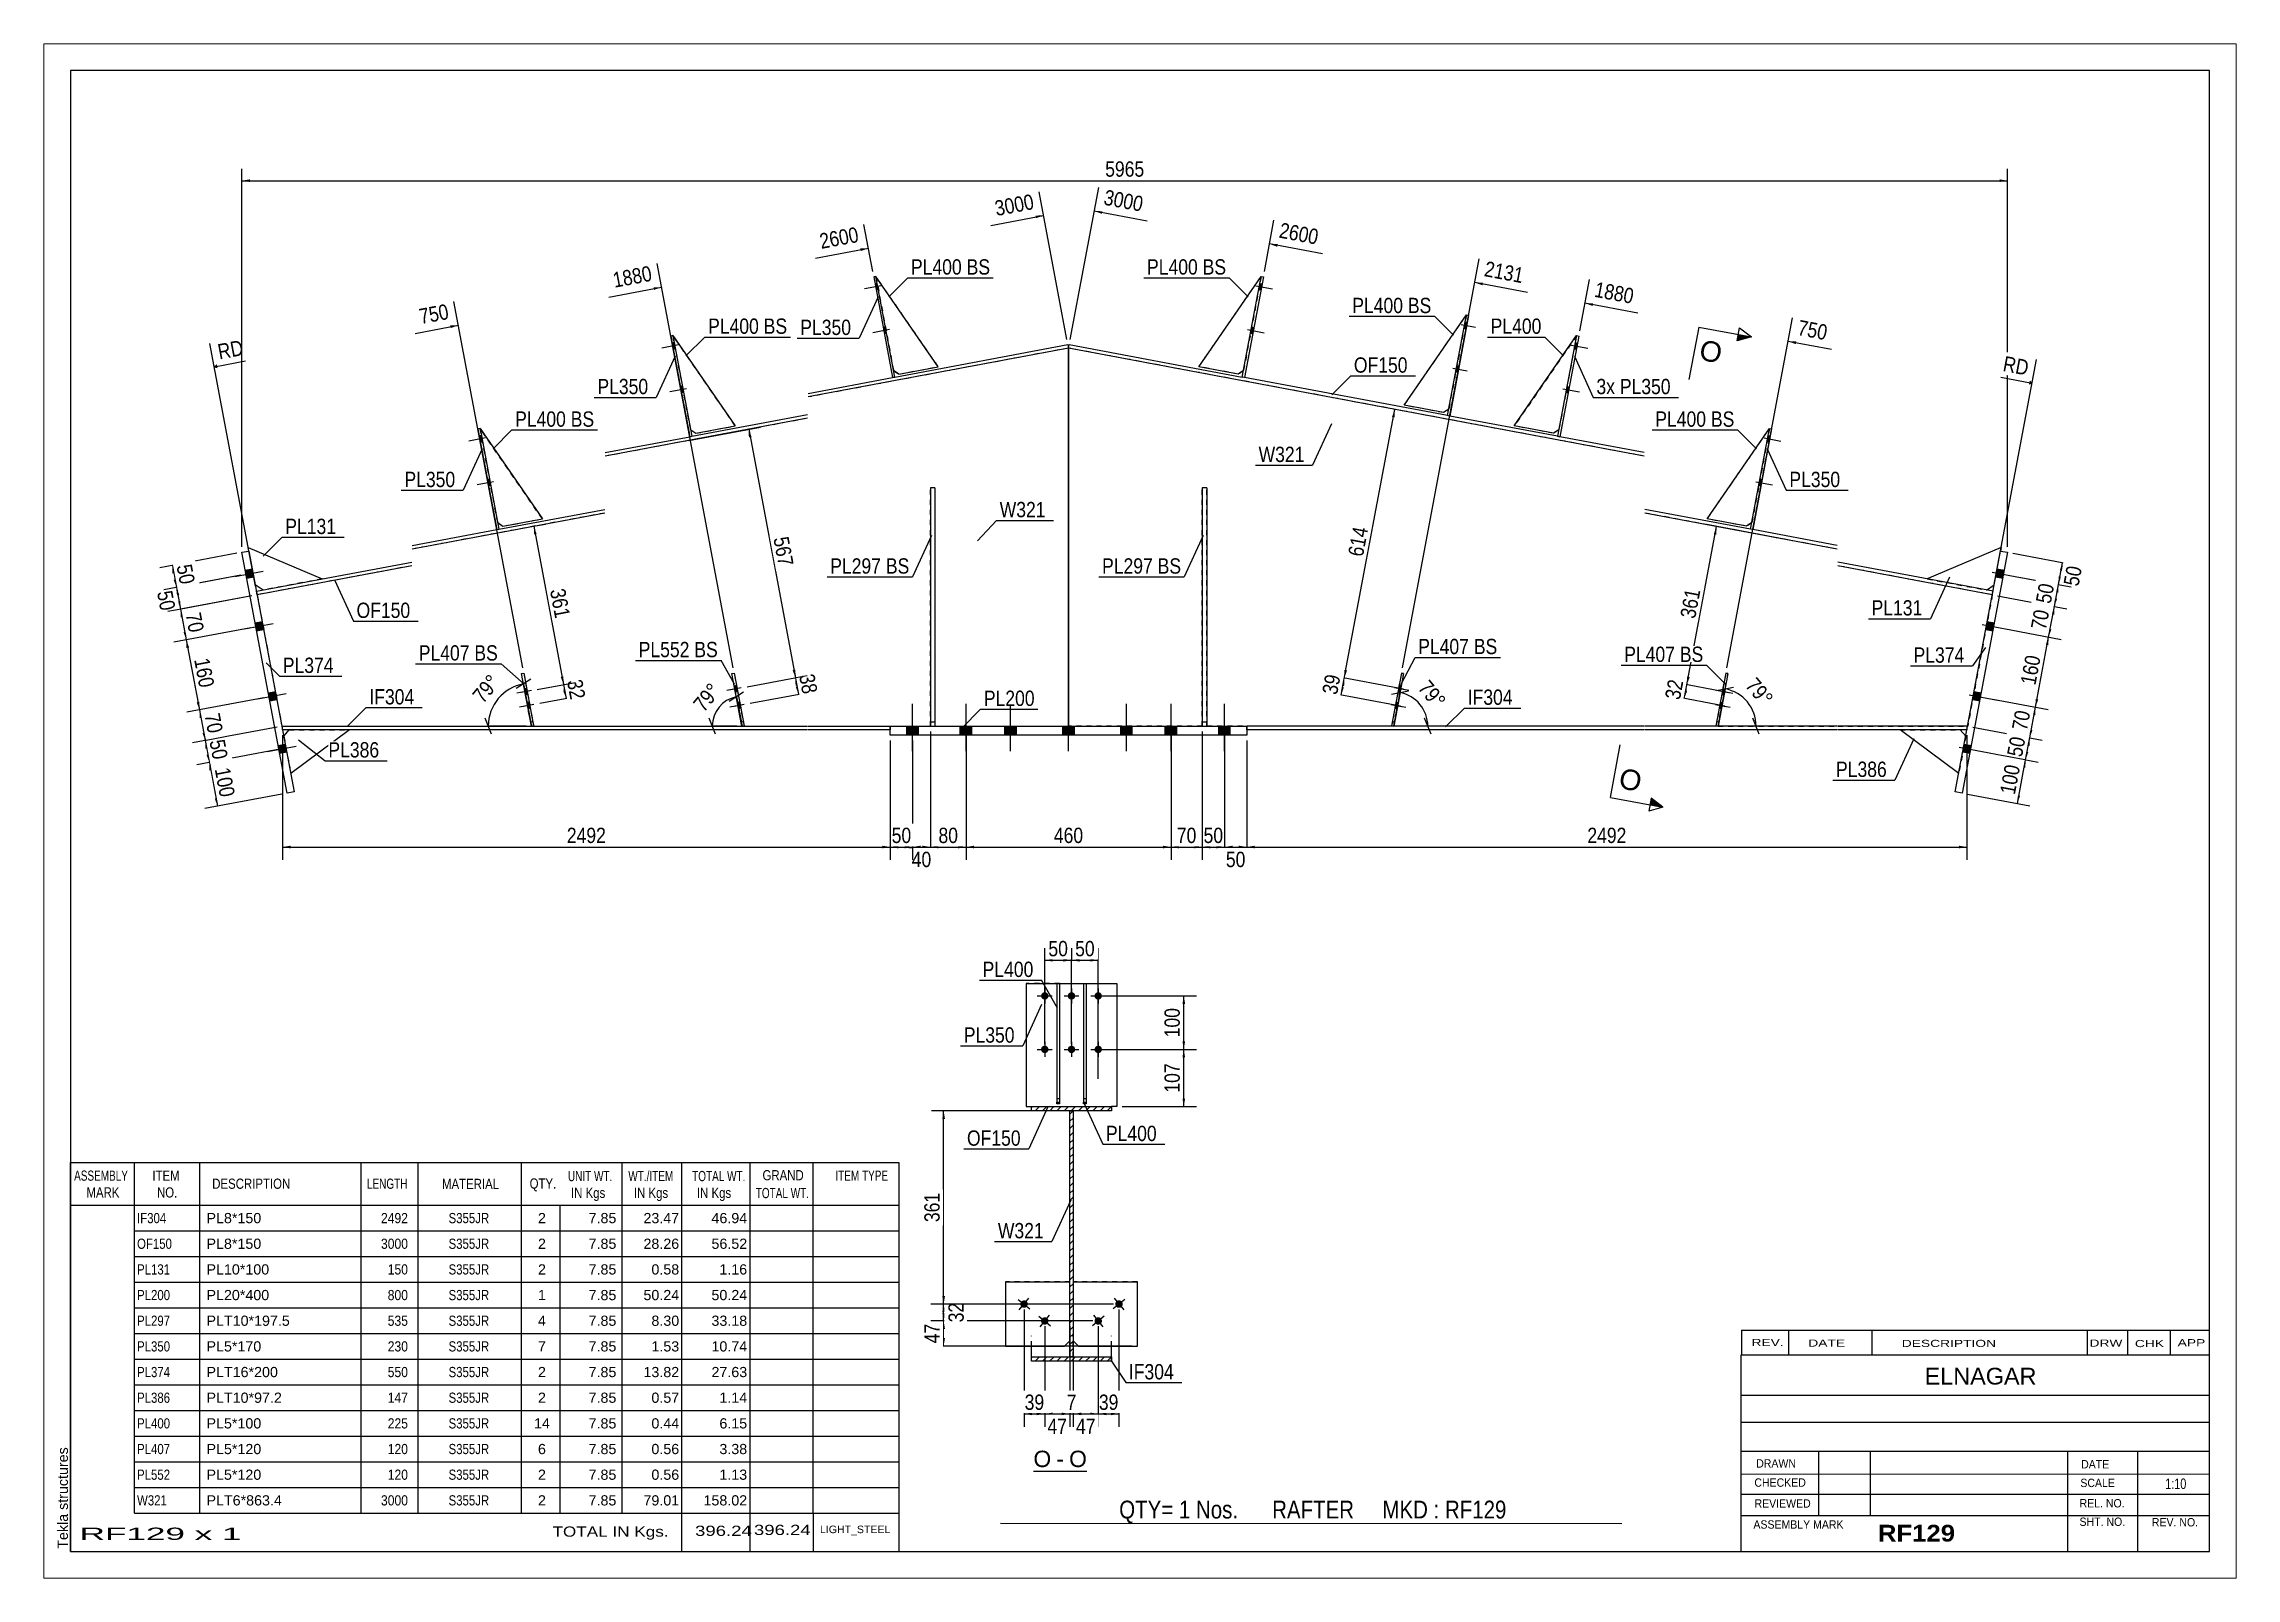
# Paper-space layout 'Layout1' of a CAD drawing. Header units: millimetres. Extents: x 0 to 410, y 0 to 287.
# The model-space entities are those that its viewports show. They can reach past a viewport. Long polylines and large blocks are cut down to what shows.
import ezdxf

# ---------------------------------------------------------------- set-up
doc = ezdxf.new("R2010")
doc.units = ezdxf.units.MM
doc.linetypes.add('DXK_LINE_DOT1', pattern=[1.8814, 0.9407, -0.9407])
doc.linetypes.add('DXK_LINE_DOT2', pattern=[3.9198, 1.9599, -1.9599])
doc.layers.add('Viewport layer', color=7, linetype='Continuous', plot=False)
doc.styles.add('Arial', font='ARIAL.TTF', dxfattribs={"height": 0.2})
doc.styles.add('Arial Bold', font='ARIALBD.TTF', dxfattribs={"height": 0.2})
doc.styles.add('Arial Narrow', font='ARIALN.TTF', dxfattribs={"height": 0.2})

# ---------------------------------------------------------------- blocks, each defined once
blk = doc.blocks.new('Unknown-627307823-14430')
at = {"color": 5, "linetype": 'Continuous'}
for p, q in [((152.73, 123.46), (-247.27, 123.46)), ((-247.27, 123.46), (-247.27, -153.54)), ((152.73, -153.54), (152.73, 123.46)), ((-247.27, -153.54), (152.73, -153.54))]:
    blk.add_line(p, q, dxfattribs=at)
at = {"color": 174, "linetype": 'Continuous', "style": 'Arial'}
blk.add_text('Tekla structures', height=1.9102, rotation=90, dxfattribs=at).set_placement((-247.77, -153.04))
blk = doc.blocks.new('Unknown-627307823-15 - 7988')
at = {"color": 7, "linetype": 'Continuous'}
blk.add_line((-67.2, -138.51), (-57.22, -138.51), dxfattribs=at)
at = {"color": 0, "linetype": 'Continuous'}
blk.add_wipeout([(-63.88, -137.76), (-63.88, -134.56), (-67.2, -134.56), (-67.2, -137.76)], dxfattribs=at)
blk.add_wipeout([(-61.49, -137.76), (-61.49, -134.56), (-62.92, -134.56), (-62.92, -137.76)], dxfattribs=at)
at = {"color": 96, "linetype": 'Continuous', "style": 'Arial'}
blk.add_text('O', height=3.06, dxfattribs=at).set_placement((-67.2, -137.76))
at = {"color": 0, "linetype": 'Continuous'}
blk.add_wipeout([(-57.22, -137.76), (-57.22, -134.56), (-60.53, -134.56), (-60.53, -137.76)], dxfattribs=at)
at = {"color": 96, "linetype": 'Continuous', "style": 'Arial'}
for s, p in [('O', (-60.53, -137.76)), ('-', (-62.92, -137.76))]:
    blk.add_text(s, height=3.06, dxfattribs=at).set_placement(p)
blk = doc.blocks.new('Part-627307823-7608 - 7523')
at = {"color": 2, "linetype": 'Continuous'}
for p, q in [((-60.63, 71.55), (-60.63, 0.83)), ((107.52, 0.83), (107.39, 0.83))]:
    blk.add_line(p, q, dxfattribs=at)
at = {"color": 7, "linetype": 'DXK_LINE_DOT1'}
for p, q in [((47.04, 51.33), (-60.63, 71.55)), ((83.13, 33.94), (47.14, 40.7)), ((112.13, 25.4), (83.23, 30.83)), ((112.13, 25.4), (107.52, 0.83)), ((0.11, 0.83), (-60.63, 0.83)), ((47.04, 0.83), (0.18, 0.83)), ((83.13, 0.83), (47.14, 0.83))]:
    blk.add_line(p, q, dxfattribs=at)
blk = doc.blocks.new('Part-627307823-7544 - 7523')
at = {"color": 2, "linetype": 'Continuous'}
for p, q in [((-60.63, 71.55), (-109.33, 62.4)), ((-93.13, 66.12), (-60.76, 72.2)), ((-60.76, 72.2), (-60.63, 71.55)), ((-109.33, 63.08), (-93.53, 66.05)), ((-109.43, 58.43), (-147.28, 51.33)), ((-131.07, 55.05), (-109.43, 59.11)), ((-147.28, 52), (-131.48, 54.97)), ((-167.16, 37.67), (-147.38, 41.38)), ((-147.38, 40.7), (-183.37, 33.95)), ((-183.37, 34.62), (-167.57, 37.59)), ((-212.49, 26.06), (-183.47, 31.51)), ((-183.47, 30.83), (-212.37, 25.4))]:
    blk.add_line(p, q, dxfattribs=at)
at = {"color": 7, "linetype": 'DXK_LINE_DOT1'}
for p, q in [((-93.13, 66.12), (-93.53, 66.05)), ((-131.48, 54.97), (-131.07, 55.05)), ((-167.57, 37.59), (-167.16, 37.67)), ((-212.37, 25.4), (-212.49, 26.06))]:
    blk.add_line(p, q, dxfattribs=at)
blk = doc.blocks.new('Part-627307823-7560 - 7523')
at = {"color": 2, "linetype": 'Continuous'}
for p, q in [((-28.14, 66.12), (-24.6, 84.96)), ((-24.19, 84.88), (-27.73, 66.05)), ((-24.6, 84.96), (-24.19, 84.88)), ((-27.73, 66.05), (-28.14, 66.12))]:
    blk.add_line(p, q, dxfattribs=at)
blk = doc.blocks.new('Part-627307823-7603 - 7523')
at = {"color": 7, "linetype": 'DXK_LINE_DOT1'}
for p, q in [((34.38, 73.88), (22.73, 56.99)), ((34.38, 73.88), (31.07, 56.27)), ((30.09, 55.61), (22.73, 56.99)), ((31.07, 56.27), (31.06, 56.26))]:
    blk.add_line(p, q, dxfattribs=at)
at = {"color": 2, "linetype": 'Continuous'}
for p, q in [((30.1, 55.61), (30.09, 55.61)), ((31.06, 56.26), (30.1, 55.61))]:
    blk.add_line(p, q, dxfattribs=at)
blk = doc.blocks.new('Part-627307823-7539 - 7523')
at = {"color": 7, "linetype": 'DXK_LINE_DOT1'}
for p, q in [((-86.47, 0.83), (-86.47, 45.44)), ((-86.47, 45.44), (-86.47, 45.44)), ((-85.63, 45.44), (-86.47, 45.44)), ((-85.63, 45.44), (-85.63, 0.83)), ((-86.47, 1.67), (-85.63, 1.67)), ((-86.47, 0.83), (-86.47, 0.83)), ((-86.47, 0.83), (-85.63, 0.83))]:
    blk.add_line(p, q, dxfattribs=at)
blk = doc.blocks.new('Part-627307823-7604 - 7523')
at = {"color": 7, "linetype": 'DXK_LINE_DOT1'}
for p, q in [((2.13, 60.86), (13.78, 77.75)), ((9.5, 59.48), (2.13, 60.86)), ((10.47, 60.14), (9.5, 59.48))]:
    blk.add_line(p, q, dxfattribs=at)
blk = doc.blocks.new('Part-627307823-7540 - 7523')
at = {"color": 2, "linetype": 'Continuous'}
for p, q in [((-85.63, 45.44), (-86.47, 45.44)), ((-86.47, 45.44), (-86.47, 0.83)), ((-85.63, 45.44), (-85.63, 45.44)), ((-85.63, 45.44), (-85.63, 0.83)), ((-86.47, 0.83), (-85.63, 0.83)), ((-85.63, 0.83), (-85.63, 0.83))]:
    blk.add_line(p, q, dxfattribs=at)
blk = doc.blocks.new('Part-627307823-7605 - 7523')
at = {"color": 7, "linetype": 'DXK_LINE_DOT1'}
for p, q in [((-36.25, 68.07), (-24.6, 84.96)), ((-28.88, 66.69), (-36.25, 68.07)), ((-27.91, 67.35), (-28.88, 66.69))]:
    blk.add_line(p, q, dxfattribs=at)
blk = doc.blocks.new('Part-627307823-7541 - 7523')
at = {"color": 7, "linetype": 'DXK_LINE_DOT1'}
for p, q in [((-35.63, 0.83), (-35.63, 45.44)), ((-35.63, 45.44), (-35.63, 45.44)), ((-35.63, 45.44), (-35.63, 0.83)), ((-34.8, 45.44), (-35.63, 45.44)), ((-34.8, 45.44), (-34.8, 0.83)), ((-34.8, 0.83), (-34.8, 45.44)), ((-35.63, 1.67), (-34.8, 1.67)), ((-35.63, 0.83), (-35.63, 0.83)), ((-35.63, 0.83), (-34.8, 0.83))]:
    blk.add_line(p, q, dxfattribs=at)
blk = doc.blocks.new('Part-627307823-7606 - 7523')
at = {"color": 7, "linetype": 'DXK_LINE_DOT1'}
for p, q in [((-85.01, 68.07), (-96.66, 84.96)), ((-93.36, 67.35), (-92.38, 66.69)), ((-92.38, 66.69), (-85.01, 68.07))]:
    blk.add_line(p, q, dxfattribs=at)
blk = doc.blocks.new('Part-627307823-7542 - 7523')
at = {"color": 2, "linetype": 'Continuous'}
for p, q in [((-34.8, 45.44), (-35.63, 45.44)), ((-35.63, 45.44), (-35.63, 0.83)), ((-34.8, 45.44), (-34.8, 45.44)), ((-34.8, 45.44), (-34.8, 0.83)), ((-35.63, 0.83), (-34.8, 0.83)), ((-34.8, 0.83), (-34.8, 0.83))]:
    blk.add_line(p, q, dxfattribs=at)
blk = doc.blocks.new('Part-627307823-7607 - 7523')
at = {"color": 7, "linetype": 'DXK_LINE_DOT1'}
for p, q in [((-122.95, 57), (-134.61, 73.89)), ((-131.3, 56.28), (-130.33, 55.61)), ((-130.33, 55.61), (-122.95, 57))]:
    blk.add_line(p, q, dxfattribs=at)
blk = doc.blocks.new('Part-627307823-7543 - 7523')
at = {"color": 7, "linetype": 'DXK_LINE_DOT1'}
for p, q in [((-60.63, 71.55), (-109.33, 62.4)), ((-109.43, 58.43), (-147.28, 51.33)), ((-147.38, 40.7), (-183.37, 33.95)), ((-183.47, 30.83), (-212.37, 25.4)), ((-212.37, 25.4), (-207.76, 0.83)), ((-207.63, 0.83), (-183.47, 0.83)), ((-183.37, 0.83), (-147.38, 0.83)), ((-147.28, 0.83), (-109.43, 0.83)), ((-109.33, 0.83), (-60.63, 0.83))]:
    blk.add_line(p, q, dxfattribs=at)
at = {"color": 2, "linetype": 'Continuous'}
for p, q in [((-60.63, 0.83), (-60.63, 71.55)), ((-207.76, 0.83), (-207.63, 0.83))]:
    blk.add_line(p, q, dxfattribs=at)
blk = doc.blocks.new('Bolt-627307823-7609 - 7523')
at = {"linetype": 'Continuous'}
for points in [[(-134.14, 71.43), (-134.36, 72.58), (-134.77, 72.5), (-134.55, 71.35)], [(-134.14, 71.43), (-134.36, 72.58), (-134.77, 72.5), (-134.55, 71.35)], [(-134.14, 71.43), (-134.36, 72.58), (-134.77, 72.5), (-134.55, 71.35)], [(-132.61, 63.24), (-132.82, 64.39), (-133.23, 64.31), (-133.02, 63.16)], [(-132.61, 63.24), (-132.82, 64.39), (-133.23, 64.31), (-133.02, 63.16)], [(-132.61, 63.24), (-132.82, 64.39), (-133.23, 64.31), (-133.02, 63.16)]]:
    blk.add_hatch(color=3, dxfattribs=at).paths.add_polyline_path(points)
at = {"color": 3, "linetype": 'Continuous'}
for p, q in [((-133.6, 72.13), (-136.71, 71.54)), ((-133.6, 72.13), (-136.71, 71.54)), ((-133.6, 72.13), (-136.71, 71.54)), ((-134.36, 72.58), (-134.77, 72.5)), ((-134.36, 72.58), (-134.77, 72.5)), ((-134.36, 72.58), (-134.77, 72.5)), ((-134.14, 71.43), (-134.55, 71.35)), ((-134.14, 71.43), (-134.55, 71.35)), ((-134.14, 71.43), (-134.55, 71.35)), ((-132.06, 63.94), (-135.17, 63.35)), ((-132.06, 63.94), (-135.17, 63.35)), ((-132.06, 63.94), (-135.17, 63.35)), ((-132.82, 64.39), (-133.23, 64.31)), ((-132.82, 64.39), (-133.23, 64.31)), ((-132.82, 64.39), (-133.23, 64.31)), ((-132.61, 63.24), (-133.02, 63.16)), ((-132.61, 63.24), (-133.02, 63.16)), ((-132.61, 63.24), (-133.02, 63.16))]:
    blk.add_line(p, q, dxfattribs=at)
blk = doc.blocks.new('Part-627307823-7545 - 7523')
at = {"color": 2, "linetype": 'Continuous'}
for p, q in [((-207.63, 0.17), (-207.63, 0.83)), ((-207.63, 0.83), (-183.47, 0.83)), ((-183.47, 0.17), (-207.63, 0.17)), ((-183.37, 0.83), (-161.09, 0.83)), ((-147.38, 0.17), (-183.37, 0.17)), ((-161.01, 0.83), (-147.38, 0.83)), ((-147.28, 0.83), (-121.73, 0.83)), ((-109.43, 0.17), (-147.28, 0.17)), ((-121.66, 0.83), (-109.43, 0.83)), ((-109.33, 0.83), (-93.97, 0.83)), ((-93.97, 0.17), (-109.33, 0.17))]:
    blk.add_line(p, q, dxfattribs=at)
at = {"color": 7, "linetype": 'DXK_LINE_DOT1'}
for p, q in [((-207.63, 0.17), (-207.63, 0.17)), ((-207.63, 0.17), (-207.63, 0.17)), ((-93.97, 0.83), (-93.97, 0.17))]:
    blk.add_line(p, q, dxfattribs=at)
blk = doc.blocks.new('Bolt-627307823-7610 - 7523')
at = {"linetype": 'Continuous'}
for points in [[(-170.23, 54.05), (-170.45, 55.2), (-170.86, 55.12), (-170.64, 53.97)], [(-170.23, 54.05), (-170.45, 55.2), (-170.86, 55.12), (-170.64, 53.97)], [(-170.23, 54.05), (-170.45, 55.2), (-170.86, 55.12), (-170.64, 53.97)], [(-168.69, 45.86), (-168.91, 47), (-169.32, 46.93), (-169.1, 45.78)], [(-168.69, 45.86), (-168.91, 47), (-169.32, 46.93), (-169.1, 45.78)], [(-168.69, 45.86), (-168.91, 47), (-169.32, 46.93), (-169.1, 45.78)]]:
    blk.add_hatch(color=3, dxfattribs=at).paths.add_polyline_path(points)
at = {"color": 3, "linetype": 'Continuous'}
for p, q in [((-169.68, 54.74), (-172.8, 54.16)), ((-169.68, 54.74), (-172.8, 54.16)), ((-169.68, 54.74), (-172.8, 54.16)), ((-170.45, 55.2), (-170.86, 55.12)), ((-170.45, 55.2), (-170.86, 55.12)), ((-170.45, 55.2), (-170.86, 55.12)), ((-170.23, 54.05), (-170.64, 53.97)), ((-170.23, 54.05), (-170.64, 53.97)), ((-170.23, 54.05), (-170.64, 53.97)), ((-168.15, 46.55), (-171.26, 45.97)), ((-168.15, 46.55), (-171.26, 45.97)), ((-168.15, 46.55), (-171.26, 45.97)), ((-168.91, 47), (-169.32, 46.93)), ((-168.91, 47), (-169.32, 46.93)), ((-168.91, 47), (-169.32, 46.93)), ((-168.69, 45.86), (-169.1, 45.78)), ((-168.69, 45.86), (-169.1, 45.78)), ((-168.69, 45.86), (-169.1, 45.78))]:
    blk.add_line(p, q, dxfattribs=at)
blk = doc.blocks.new('Part-627307823-7546 - 7523')
at = {"color": 2, "linetype": 'Continuous'}
for p, q in [((0.11, 0.83), (-27.3, 0.83)), ((47.04, 0.17), (-27.3, 0.17)), ((47.04, 0.83), (0.18, 0.83)), ((60.77, 0.83), (47.14, 0.83)), ((83.13, 0.17), (47.14, 0.17)), ((83.13, 0.83), (60.85, 0.83)), ((107.39, 0.83), (83.23, 0.83)), ((107.39, 0.17), (83.23, 0.17)), ((107.39, 0.83), (107.39, 0.17))]:
    blk.add_line(p, q, dxfattribs=at)
at = {"color": 7, "linetype": 'DXK_LINE_DOT1'}
for p, q in [((-27.3, 0.17), (-27.3, 0.83)), ((0.18, 0.83), (0.11, 0.83)), ((60.85, 0.83), (60.77, 0.83)), ((60.85, 0.83), (83.13, 0.83)), ((83.23, 0.83), (107.39, 0.83)), ((107.39, 0.17), (107.39, 0.17)), ((107.39, 0.17), (107.39, 0.17))]:
    blk.add_line(p, q, dxfattribs=at)
blk = doc.blocks.new('Bolt-627307823-7611 - 7523')
at = {"color": 3, "linetype": 'DXK_LINE_DOT2'}
for p, q in [((-161.1, 7.47), (-163.81, 6.97)), ((-160.62, 4.89), (-163.32, 4.38)), ((-161.99, 7.9), (-162.4, 7.83)), ((-161.77, 6.76), (-162.18, 6.68)), ((-161.51, 5.32), (-161.91, 5.24)), ((-161.29, 4.17), (-161.7, 4.1))]:
    blk.add_line(p, q, dxfattribs=at)
blk = doc.blocks.new('Part-627307823-7547 - 7523')
at = {"color": 2, "linetype": 'Continuous'}
for p, q in [((-60.63, 71.55), (-60.51, 72.2)), ((47.04, 51.33), (-60.63, 71.55)), ((-60.51, 72.2), (-28.14, 66.12)), ((10.24, 58.91), (-27.73, 66.05)), ((30.83, 55.05), (10.65, 58.84)), ((47.04, 52), (31.24, 54.97)), ((66.92, 37.67), (47.14, 41.38)), ((83.13, 33.94), (47.14, 40.7)), ((83.13, 34.62), (67.33, 37.59)), ((112.26, 26.06), (83.23, 31.51)), ((112.13, 25.4), (83.23, 30.83))]:
    blk.add_line(p, q, dxfattribs=at)
at = {"color": 7, "linetype": 'DXK_LINE_DOT1'}
for p, q in [((-27.73, 66.05), (-28.14, 66.12)), ((10.65, 58.84), (10.24, 58.91)), ((31.24, 54.97), (30.83, 55.05)), ((67.33, 37.59), (66.92, 37.67)), ((112.13, 25.4), (112.26, 26.06))]:
    blk.add_line(p, q, dxfattribs=at)
blk = doc.blocks.new('Part-627307823-7548 - 7523')
at = {"color": 2, "linetype": 'Continuous'}
for p, q in [((-134.61, 73.89), (-135.01, 73.81)), ((-135.01, 73.81), (-131.48, 54.97)), ((-134.61, 73.89), (-131.07, 55.05)), ((-131.48, 54.97), (-131.07, 55.05))]:
    blk.add_line(p, q, dxfattribs=at)
blk = doc.blocks.new('Part-627307823-7549 - 7523')
at = {"color": 2, "linetype": 'Continuous'}
for p, q in [((-170.69, 56.51), (-171.1, 56.43)), ((-171.1, 56.43), (-167.57, 37.59)), ((-170.69, 56.51), (-167.16, 37.67)), ((-167.57, 37.59), (-167.16, 37.67))]:
    blk.add_line(p, q, dxfattribs=at)
blk = doc.blocks.new('Bolt-627307823-7614 - 7523')
at = {"linetype": 'Continuous'}
for points in [[(-96.2, 82.5), (-96.42, 83.65), (-96.83, 83.57), (-96.61, 82.43)], [(-96.2, 82.5), (-96.42, 83.65), (-96.83, 83.57), (-96.61, 82.43)], [(-96.2, 82.5), (-96.42, 83.65), (-96.83, 83.57), (-96.61, 82.43)], [(-94.66, 74.31), (-94.88, 75.46), (-95.29, 75.38), (-95.07, 74.24)], [(-94.66, 74.31), (-94.88, 75.46), (-95.29, 75.38), (-95.07, 74.24)], [(-94.66, 74.31), (-94.88, 75.46), (-95.29, 75.38), (-95.07, 74.24)]]:
    blk.add_hatch(color=3, dxfattribs=at).paths.add_polyline_path(points)
at = {"color": 3, "linetype": 'Continuous'}
for p, q in [((-95.65, 83.2), (-98.77, 82.62)), ((-95.65, 83.2), (-98.77, 82.62)), ((-95.65, 83.2), (-98.77, 82.62)), ((-96.42, 83.65), (-96.83, 83.57)), ((-96.42, 83.65), (-96.83, 83.57)), ((-96.42, 83.65), (-96.83, 83.57)), ((-96.2, 82.5), (-96.61, 82.43)), ((-96.2, 82.5), (-96.61, 82.43)), ((-96.2, 82.5), (-96.61, 82.43)), ((-94.12, 75.01), (-97.23, 74.43)), ((-94.12, 75.01), (-97.23, 74.43)), ((-94.12, 75.01), (-97.23, 74.43)), ((-94.88, 75.46), (-95.29, 75.38)), ((-94.88, 75.46), (-95.29, 75.38)), ((-94.88, 75.46), (-95.29, 75.38)), ((-94.66, 74.31), (-95.07, 74.24)), ((-94.66, 74.31), (-95.07, 74.24)), ((-94.66, 74.31), (-95.07, 74.24))]:
    blk.add_line(p, q, dxfattribs=at)
blk = doc.blocks.new('Part-627307823-7550 - 7523')
at = {"color": 2, "linetype": 'Continuous'}
for p, q in [((-170.69, 56.51), (-159.04, 39.62)), ((-167.39, 38.9), (-166.41, 38.23)), ((-166.41, 38.23), (-159.04, 39.62))]:
    blk.add_line(p, q, dxfattribs=at)
at = {"color": 7, "linetype": 'DXK_LINE_DOT1'}
blk.add_line((-167.39, 38.9), (-170.69, 56.51), dxfattribs=at)
blk = doc.blocks.new('Bolt-627307823-7615 - 7523')
at = {"linetype": 'Continuous'}
for points in [[(70.4, 53.97), (70.62, 55.12), (70.21, 55.19), (69.99, 54.05)], [(70.4, 53.97), (70.62, 55.12), (70.21, 55.19), (69.99, 54.05)], [(70.4, 53.97), (70.62, 55.12), (70.21, 55.19), (69.99, 54.05)], [(68.87, 45.78), (69.08, 46.93), (68.67, 47), (68.46, 45.86)], [(68.87, 45.78), (69.08, 46.93), (68.67, 47), (68.46, 45.86)], [(68.87, 45.78), (69.08, 46.93), (68.67, 47), (68.46, 45.86)]]:
    blk.add_hatch(color=3, dxfattribs=at).paths.add_polyline_path(points)
at = {"color": 3, "linetype": 'Continuous'}
for p, q in [((69.45, 54.74), (72.56, 54.16)), ((69.45, 54.74), (72.56, 54.16)), ((69.45, 54.74), (72.56, 54.16)), ((69.99, 54.05), (70.4, 53.97)), ((69.99, 54.05), (70.4, 53.97)), ((69.99, 54.05), (70.4, 53.97)), ((70.21, 55.19), (70.62, 55.12)), ((70.21, 55.19), (70.62, 55.12)), ((70.21, 55.19), (70.62, 55.12)), ((67.91, 46.55), (71.02, 45.97)), ((67.91, 46.55), (71.02, 45.97)), ((67.91, 46.55), (71.02, 45.97)), ((68.46, 45.86), (68.87, 45.78)), ((68.46, 45.86), (68.87, 45.78)), ((68.46, 45.86), (68.87, 45.78)), ((68.67, 47), (69.08, 46.93)), ((68.67, 47), (69.08, 46.93)), ((68.67, 47), (69.08, 46.93))]:
    blk.add_line(p, q, dxfattribs=at)
blk = doc.blocks.new('Part-627307823-7551 - 7523')
at = {"color": 7, "linetype": 'DXK_LINE_DOT1'}
for p, q in [((-162.93, 10.65), (-162.52, 10.72)), ((-161.08, 0.82), (-162.93, 10.65)), ((-162.52, 10.72), (-160.67, 0.9)), ((-161.24, 1.64), (-160.83, 1.72)), ((-160.67, 0.9), (-161.08, 0.82))]:
    blk.add_line(p, q, dxfattribs=at)
blk = doc.blocks.new('Part-627307823-7554 - 7523')
at = {"color": 2, "linetype": 'Continuous'}
for p, q in [((-96.66, 84.96), (-97.07, 84.88)), ((-97.07, 84.88), (-93.53, 66.05)), ((-93.13, 66.12), (-96.66, 84.96)), ((-93.53, 66.05), (-93.13, 66.12))]:
    blk.add_line(p, q, dxfattribs=at)
blk = doc.blocks.new('Bolt-627307823-7619 - 7523')
at = {"linetype": 'Continuous'}
for points in [[(-24.65, 82.43), (-24.44, 83.57), (-24.85, 83.65), (-25.06, 82.5)], [(-24.65, 82.43), (-24.44, 83.57), (-24.85, 83.65), (-25.06, 82.5)], [(-24.65, 82.43), (-24.44, 83.57), (-24.85, 83.65), (-25.06, 82.5)], [(-26.19, 74.24), (-25.98, 75.38), (-26.39, 75.46), (-26.6, 74.31)], [(-26.19, 74.24), (-25.98, 75.38), (-26.39, 75.46), (-26.6, 74.31)], [(-26.19, 74.24), (-25.98, 75.38), (-26.39, 75.46), (-26.6, 74.31)]]:
    blk.add_hatch(color=3, dxfattribs=at).paths.add_polyline_path(points)
at = {"color": 3, "linetype": 'Continuous'}
for p, q in [((-25.61, 83.2), (-22.5, 82.62)), ((-25.61, 83.2), (-22.5, 82.62)), ((-25.61, 83.2), (-22.5, 82.62)), ((-25.06, 82.5), (-24.65, 82.43)), ((-25.06, 82.5), (-24.65, 82.43)), ((-25.06, 82.5), (-24.65, 82.43)), ((-24.85, 83.65), (-24.44, 83.57)), ((-24.85, 83.65), (-24.44, 83.57)), ((-24.85, 83.65), (-24.44, 83.57)), ((-27.15, 75.01), (-24.04, 74.42)), ((-27.15, 75.01), (-24.04, 74.42)), ((-27.15, 75.01), (-24.04, 74.42)), ((-26.6, 74.31), (-26.19, 74.24)), ((-26.6, 74.31), (-26.19, 74.24)), ((-26.6, 74.31), (-26.19, 74.24)), ((-26.39, 75.46), (-25.98, 75.38)), ((-26.39, 75.46), (-25.98, 75.38)), ((-26.39, 75.46), (-25.98, 75.38))]:
    blk.add_line(p, q, dxfattribs=at)
blk = doc.blocks.new('Part-627307823-7555 - 7523')
at = {"color": 2, "linetype": 'Continuous'}
for p, q in [((66.92, 37.67), (70.46, 56.5)), ((70.86, 56.43), (67.33, 37.59)), ((70.46, 56.5), (70.86, 56.43)), ((67.33, 37.59), (66.92, 37.67))]:
    blk.add_line(p, q, dxfattribs=at)
blk = doc.blocks.new('Bolt-627307823-7620 - 7523')
at = {"linetype": 'Continuous'}
for points in [[(34.31, 71.35), (34.53, 72.5), (34.12, 72.58), (33.91, 71.43)], [(34.31, 71.35), (34.53, 72.5), (34.12, 72.58), (33.91, 71.43)], [(34.31, 71.35), (34.53, 72.5), (34.12, 72.58), (33.91, 71.43)], [(32.78, 63.16), (32.99, 64.31), (32.58, 64.39), (32.37, 63.24)], [(32.78, 63.16), (32.99, 64.31), (32.58, 64.39), (32.37, 63.24)], [(32.78, 63.16), (32.99, 64.31), (32.58, 64.39), (32.37, 63.24)]]:
    blk.add_hatch(color=3, dxfattribs=at).paths.add_polyline_path(points)
at = {"color": 3, "linetype": 'Continuous'}
for p, q in [((33.36, 72.12), (36.47, 71.54)), ((33.36, 72.12), (36.47, 71.54)), ((33.36, 72.12), (36.47, 71.54)), ((33.91, 71.43), (34.31, 71.35)), ((33.91, 71.43), (34.31, 71.35)), ((33.91, 71.43), (34.31, 71.35)), ((34.12, 72.58), (34.53, 72.5)), ((34.12, 72.58), (34.53, 72.5)), ((34.12, 72.58), (34.53, 72.5)), ((31.82, 63.93), (34.93, 63.35)), ((31.82, 63.93), (34.93, 63.35)), ((31.82, 63.93), (34.93, 63.35)), ((32.37, 63.24), (32.78, 63.16)), ((32.37, 63.24), (32.78, 63.16)), ((32.37, 63.24), (32.78, 63.16)), ((32.58, 64.39), (32.99, 64.31)), ((32.58, 64.39), (32.99, 64.31)), ((32.58, 64.39), (32.99, 64.31))]:
    blk.add_line(p, q, dxfattribs=at)
blk = doc.blocks.new('Part-627307823-7556 - 7523')
at = {"color": 2, "linetype": 'Continuous'}
for p, q in [((58.8, 39.61), (70.46, 56.5)), ((66.18, 38.23), (58.8, 39.61)), ((67.15, 38.9), (66.18, 38.23))]:
    blk.add_line(p, q, dxfattribs=at)
at = {"color": 7, "linetype": 'DXK_LINE_DOT1'}
blk.add_line((70.46, 56.5), (67.15, 38.9), dxfattribs=at)
blk = doc.blocks.new('Bolt-627307823-7621 - 7523')
at = {"linetype": 'Continuous'}
for points in [[(-90.88, -0.83), (-88.72, -0.83), (-88.72, 0.83), (-90.88, 0.83)], [(-90.88, -0.83), (-88.72, -0.83), (-88.72, 0.83), (-90.88, 0.83)], [(-80.88, -0.83), (-78.72, -0.83), (-78.72, 0.83), (-80.88, 0.83)], [(-80.88, -0.83), (-78.72, -0.83), (-78.72, 0.83), (-80.88, 0.83)], [(-72.55, -0.83), (-70.38, -0.83), (-70.38, 0.83), (-72.55, 0.83)], [(-72.55, -0.83), (-70.38, -0.83), (-70.38, 0.83), (-72.55, 0.83)], [(-61.72, -0.83), (-59.55, -0.83), (-59.55, 0.83), (-61.72, 0.83)], [(-61.72, -0.83), (-59.55, -0.83), (-59.55, 0.83), (-61.72, 0.83)], [(-50.88, -0.83), (-48.72, -0.83), (-48.72, 0.83), (-50.88, 0.83)], [(-50.88, -0.83), (-48.72, -0.83), (-48.72, 0.83), (-50.88, 0.83)], [(-42.55, -0.83), (-40.38, -0.83), (-40.38, 0.83), (-42.55, 0.83)], [(-42.55, -0.83), (-40.38, -0.83), (-40.38, 0.83), (-42.55, 0.83)], [(-32.55, -0.83), (-30.38, -0.83), (-30.38, 0.83), (-32.55, 0.83)], [(-32.55, -0.83), (-30.38, -0.83), (-30.38, 0.83), (-32.55, 0.83)]]:
    blk.add_hatch(color=3, dxfattribs=at).paths.add_polyline_path(points)
at = {"color": 3, "linetype": 'Continuous'}
for p, q in [((-89.8, -3.82), (-89.8, 5)), ((-89.8, -3.82), (-89.8, 5)), ((-79.8, -3.82), (-79.8, 5)), ((-79.8, -3.82), (-79.8, 5)), ((-71.47, -3.82), (-71.47, 5)), ((-71.47, -3.82), (-71.47, 5)), ((-60.63, -3.82), (-60.63, 5)), ((-60.63, -3.82), (-60.63, 5)), ((-49.8, -3.82), (-49.8, 5)), ((-49.8, -3.82), (-49.8, 5)), ((-41.47, -3.82), (-41.47, 5)), ((-41.47, -3.82), (-41.47, 5)), ((-31.47, -3.82), (-31.47, 5)), ((-31.47, -3.82), (-31.47, 5)), ((-90.88, -0.83), (-90.88, 0.83)), ((-90.88, -0.83), (-90.88, 0.83)), ((-88.72, -0.83), (-88.72, 0.83)), ((-88.72, -0.83), (-88.72, 0.83)), ((-80.88, -0.83), (-80.88, 0.83)), ((-80.88, -0.83), (-80.88, 0.83)), ((-78.72, -0.83), (-78.72, 0.83)), ((-78.72, -0.83), (-78.72, 0.83)), ((-72.55, -0.83), (-72.55, 0.83)), ((-72.55, -0.83), (-72.55, 0.83)), ((-70.38, -0.83), (-70.38, 0.83)), ((-70.38, -0.83), (-70.38, 0.83)), ((-61.72, -0.83), (-61.72, 0.83)), ((-61.72, -0.83), (-61.72, 0.83)), ((-59.55, -0.83), (-59.55, 0.83)), ((-59.55, -0.83), (-59.55, 0.83)), ((-50.88, -0.83), (-50.88, 0.83)), ((-50.88, -0.83), (-50.88, 0.83)), ((-48.72, -0.83), (-48.72, 0.83)), ((-48.72, -0.83), (-48.72, 0.83)), ((-42.55, -0.83), (-42.55, 0.83)), ((-42.55, -0.83), (-42.55, 0.83)), ((-40.38, -0.83), (-40.38, 0.83)), ((-40.38, -0.83), (-40.38, 0.83)), ((-32.55, -0.83), (-32.55, 0.83)), ((-32.55, -0.83), (-32.55, 0.83)), ((-30.38, -0.83), (-30.38, 0.83)), ((-30.38, -0.83), (-30.38, 0.83))]:
    blk.add_line(p, q, dxfattribs=at)
blk = doc.blocks.new('Part-627307823-7557 - 7523')
at = {"color": 2, "linetype": 'Continuous'}
for p, q in [((62.28, 10.72), (60.44, 0.9)), ((62.69, 10.65), (60.85, 0.82)), ((62.28, 10.72), (62.69, 10.65)), ((60.85, 0.82), (60.44, 0.9))]:
    blk.add_line(p, q, dxfattribs=at)
at = {"color": 7, "linetype": 'DXK_LINE_DOT1'}
blk.add_line((60.59, 1.71), (61, 1.64), dxfattribs=at)
blk = doc.blocks.new('Bolt-627307823-7625 - 7523')
at = {"linetype": 'Continuous'}
for points in [[(113.04, 30.23), (112.76, 28.76), (114.07, 28.51), (114.35, 29.99)], [(113.04, 30.23), (112.76, 28.76), (114.07, 28.51), (114.35, 29.99)], [(111.19, 20.41), (110.92, 18.93), (112.23, 18.69), (112.5, 20.16)], [(111.19, 20.41), (110.92, 18.93), (112.23, 18.69), (112.5, 20.16)], [(108.73, 7.3), (108.46, 5.83), (109.77, 5.58), (110.04, 7.06)], [(108.73, 7.3), (108.46, 5.83), (109.77, 5.58), (110.04, 7.06)], [(106.89, -2.53), (106.61, -4), (107.92, -4.25), (108.2, -2.77)], [(106.89, -2.53), (106.61, -4), (107.92, -4.25), (108.2, -2.77)]]:
    blk.add_hatch(color=3, dxfattribs=at).paths.add_polyline_path(points)
at = {"color": 3, "linetype": 'Continuous'}
for p, q in [((112.08, 29.65), (117.41, 28.65)), ((112.08, 29.65), (117.41, 28.65)), ((112.76, 28.76), (114.07, 28.51)), ((112.76, 28.76), (114.07, 28.51)), ((113.04, 30.23), (114.35, 29.99)), ((113.04, 30.23), (114.35, 29.99)), ((110.24, 19.82), (115.56, 18.82)), ((110.24, 19.82), (115.56, 18.82)), ((110.92, 18.93), (112.23, 18.69)), ((110.92, 18.93), (112.23, 18.69)), ((111.19, 20.41), (112.5, 20.16)), ((111.19, 20.41), (112.5, 20.16)), ((107.78, 6.72), (113.1, 5.72)), ((107.78, 6.72), (113.1, 5.72)), ((108.46, 5.83), (109.77, 5.58)), ((108.46, 5.83), (109.77, 5.58)), ((108.73, 7.3), (110.04, 7.06)), ((108.73, 7.3), (110.04, 7.06)), ((105.93, -3.11), (111.25, -4.11)), ((105.93, -3.11), (111.25, -4.11)), ((106.61, -4), (107.92, -4.25)), ((106.61, -4), (107.92, -4.25)), ((106.89, -2.53), (108.2, -2.77)), ((106.89, -2.53), (108.2, -2.77))]:
    blk.add_line(p, q, dxfattribs=at)
blk = doc.blocks.new('Part-627307823-7561 - 7523')
at = {"color": 2, "linetype": 'Continuous'}
for p, q in [((34.37, 73.89), (30.83, 55.05)), ((34.78, 73.81), (31.24, 54.97)), ((34.37, 73.89), (34.78, 73.81)), ((30.83, 55.05), (31.24, 54.97))]:
    blk.add_line(p, q, dxfattribs=at)
blk = doc.blocks.new('Part-627307823-7562 - 7523')
at = {"color": 2, "linetype": 'Continuous'}
for p, q in [((-93.97, -0.83), (-93.97, 0.83)), ((-93.97, 0.83), (-27.3, 0.83)), ((-27.3, 0.83), (-27.3, -0.83)), ((-27.3, -0.83), (-93.97, -0.83))]:
    blk.add_line(p, q, dxfattribs=at)
blk = doc.blocks.new('Part-627307823-7563 - 7523')
at = {"color": 2, "linetype": 'Continuous'}
for p, q in [((-215.22, 33.35), (-213.91, 33.59)), ((-206.76, -11.7), (-215.22, 33.35)), ((-213.91, 33.59), (-205.45, -11.45)), ((-205.45, -11.45), (-206.76, -11.7))]:
    blk.add_line(p, q, dxfattribs=at)
blk = doc.blocks.new('Part-627307823-7566 - 7523')
at = {"color": 2, "linetype": 'Continuous'}
for p, q in [((-213.91, 33.59), (-214.03, 34.25)), ((-214.03, 34.25), (-200.21, 28.37)), ((-211.27, 26.29), (-212.72, 27.29))]:
    blk.add_line(p, q, dxfattribs=at)
at = {"color": 7, "linetype": 'DXK_LINE_DOT1'}
for p, q in [((-212.72, 27.29), (-213.91, 33.59)), ((-200.21, 28.37), (-211.27, 26.29))]:
    blk.add_line(p, q, dxfattribs=at)
blk = doc.blocks.new('Bolt-627307823-7632 - 7523')
at = {"linetype": 'Continuous'}
for points in [[(-161.77, 6.76), (-161.99, 7.9), (-162.4, 7.83), (-162.18, 6.68)], [(-161.29, 4.17), (-161.51, 5.32), (-161.91, 5.24), (-161.7, 4.1)]]:
    blk.add_hatch(color=3, dxfattribs=at).paths.add_polyline_path(points)
at = {"color": 3, "linetype": 'Continuous'}
for p, q in [((-161.1, 7.47), (-163.81, 6.97)), ((-160.62, 4.89), (-163.32, 4.38)), ((-161.99, 7.9), (-162.4, 7.83)), ((-161.77, 6.76), (-162.18, 6.68)), ((-161.51, 5.32), (-161.91, 5.24)), ((-161.29, 4.17), (-161.7, 4.1))]:
    blk.add_line(p, q, dxfattribs=at)
blk = doc.blocks.new('Part-627307823-7568 - 7523')
at = {"color": 2, "linetype": 'Continuous'}
for p, q in [((-207.4, -1.06), (-206.38, 0.17)), ((-195.13, 0.17), (-206.09, -8.02))]:
    blk.add_line(p, q, dxfattribs=at)
at = {"color": 7, "linetype": 'DXK_LINE_DOT1'}
for p, q in [((-206.38, 0.17), (-195.13, 0.17)), ((-207.4, -1.06), (-206.09, -8.02))]:
    blk.add_line(p, q, dxfattribs=at)
blk = doc.blocks.new('Part-627307823-7570 - 7523')
at = {"color": 2, "linetype": 'Continuous'}
for p, q in [((105.21, -11.45), (113.67, 33.59)), ((114.98, 33.35), (106.52, -11.7)), ((113.67, 33.59), (114.98, 33.35)), ((106.52, -11.7), (105.21, -11.45))]:
    blk.add_line(p, q, dxfattribs=at)
blk = doc.blocks.new('Part-627307823-7573 - 7523')
at = {"color": 2, "linetype": 'Continuous'}
for p, q in [((113.79, 34.25), (99.97, 28.37)), ((113.79, 34.25), (113.67, 33.59)), ((111.03, 26.29), (112.49, 27.29))]:
    blk.add_line(p, q, dxfattribs=at)
at = {"color": 7, "linetype": 'DXK_LINE_DOT1'}
for p, q in [((112.49, 27.29), (113.67, 33.59)), ((99.97, 28.37), (111.03, 26.29))]:
    blk.add_line(p, q, dxfattribs=at)
blk = doc.blocks.new('Part-627307823-7575 - 7523')
at = {"color": 2, "linetype": 'Continuous'}
for p, q in [((105.85, -8.02), (94.89, 0.17)), ((106.14, 0.17), (107.16, -1.06))]:
    blk.add_line(p, q, dxfattribs=at)
at = {"color": 7, "linetype": 'DXK_LINE_DOT1'}
for p, q in [((94.89, 0.17), (106.14, 0.17)), ((107.16, -1.06), (105.85, -8.02))]:
    blk.add_line(p, q, dxfattribs=at)
blk = doc.blocks.new('Bolt-627307823-7641 - 7523')
at = {"linetype": 'Continuous'}
for points in [[(1.39, 7.27), (1.61, 8.42), (1.2, 8.49), (0.98, 7.35)], [(0.8, 4.1), (1.01, 5.24), (0.6, 5.32), (0.39, 4.17)]]:
    blk.add_hatch(color=3, dxfattribs=at).paths.add_polyline_path(points)
at = {"color": 3, "linetype": 'Continuous'}
for p, q in [((1.2, 8.49), (1.61, 8.42)), ((-0.28, 4.89), (2.42, 4.38)), ((0.31, 8.07), (3.01, 7.56)), ((0.39, 4.17), (0.8, 4.1)), ((0.6, 5.32), (1.01, 5.24)), ((0.98, 7.35), (1.39, 7.27))]:
    blk.add_line(p, q, dxfattribs=at)
blk = doc.blocks.new('Part-627307823-7577 - 7523')
at = {"color": 2, "linetype": 'Continuous'}
for p, q in [((10.24, 58.91), (13.78, 77.75)), ((14.19, 77.67), (10.65, 58.84)), ((13.78, 77.75), (14.19, 77.67)), ((10.65, 58.84), (10.24, 58.91))]:
    blk.add_line(p, q, dxfattribs=at)
blk = doc.blocks.new('Part-627307823-7578 - 7523')
at = {"color": 7, "linetype": 'DXK_LINE_DOT1'}
for p, q in [((62.28, 10.72), (60.44, 0.9)), ((60.85, 0.82), (62.69, 10.65)), ((62.69, 10.65), (62.28, 10.72)), ((60.44, 0.9), (60.85, 0.82))]:
    blk.add_line(p, q, dxfattribs=at)
blk = doc.blocks.new('Part-627307823-7581 - 7523')
at = {"color": 2, "linetype": 'Continuous'}
for p, q in [((22.72, 57), (34.37, 73.89)), ((30.09, 55.61), (22.72, 57)), ((31.06, 56.28), (30.09, 55.61))]:
    blk.add_line(p, q, dxfattribs=at)
at = {"color": 7, "linetype": 'DXK_LINE_DOT1'}
blk.add_line((34.37, 73.89), (31.06, 56.28), dxfattribs=at)
blk = doc.blocks.new('Part-627307823-7582 - 7523')
at = {"color": 2, "linetype": 'Continuous'}
for p, q in [((2.13, 60.86), (13.78, 77.75)), ((9.5, 59.48), (2.13, 60.86)), ((10.47, 60.14), (9.5, 59.48))]:
    blk.add_line(p, q, dxfattribs=at)
at = {"color": 7, "linetype": 'DXK_LINE_DOT1'}
blk.add_line((13.78, 77.75), (10.47, 60.14), dxfattribs=at)
blk = doc.blocks.new('Part-627307823-7583 - 7523')
at = {"color": 2, "linetype": 'Continuous'}
for p, q in [((-36.25, 68.07), (-24.6, 84.96)), ((-28.88, 66.69), (-36.25, 68.07)), ((-27.91, 67.35), (-28.88, 66.69))]:
    blk.add_line(p, q, dxfattribs=at)
at = {"color": 7, "linetype": 'DXK_LINE_DOT1'}
blk.add_line((-24.6, 84.96), (-27.91, 67.35), dxfattribs=at)
blk = doc.blocks.new('Part-627307823-7584 - 7523')
at = {"color": 2, "linetype": 'Continuous'}
for p, q in [((-85.01, 68.07), (-96.66, 84.96)), ((-92.38, 66.69), (-93.36, 67.35)), ((-92.38, 66.69), (-85.01, 68.07))]:
    blk.add_line(p, q, dxfattribs=at)
at = {"color": 7, "linetype": 'DXK_LINE_DOT1'}
blk.add_line((-96.66, 84.96), (-93.36, 67.35), dxfattribs=at)
blk = doc.blocks.new('Part-627307823-7585 - 7523')
at = {"color": 2, "linetype": 'Continuous'}
for p, q in [((-134.61, 73.89), (-122.95, 57)), ((-131.3, 56.28), (-130.33, 55.61)), ((-130.33, 55.61), (-122.95, 57))]:
    blk.add_line(p, q, dxfattribs=at)
at = {"color": 7, "linetype": 'DXK_LINE_DOT1'}
blk.add_line((-131.3, 56.28), (-134.61, 73.89), dxfattribs=at)
blk = doc.blocks.new('Part-627307823-7586 - 7523')
at = {"color": 2, "linetype": 'Continuous'}
for p, q in [((-162.93, 10.65), (-162.52, 10.72)), ((-161.08, 0.82), (-162.93, 10.65)), ((-162.52, 10.72), (-160.67, 0.9)), ((-160.67, 0.9), (-161.08, 0.82))]:
    blk.add_line(p, q, dxfattribs=at)
blk = doc.blocks.new('Part-627307823-7589 - 7523')
at = {"color": 7, "linetype": 'DXK_LINE_DOT1'}
for p, q in [((-123.58, 10.65), (-123.17, 10.72)), ((-121.73, 0.82), (-123.58, 10.65)), ((-123.17, 10.72), (-121.32, 0.9)), ((-121.89, 1.64), (-121.48, 1.72)), ((-121.32, 0.9), (-121.73, 0.82))]:
    blk.add_line(p, q, dxfattribs=at)
blk = doc.blocks.new('Part-627307823-7592 - 7523')
at = {"color": 2, "linetype": 'Continuous'}
for p, q in [((-123.58, 10.65), (-123.17, 10.72)), ((-121.73, 0.82), (-123.58, 10.65)), ((-123.17, 10.72), (-121.32, 0.9)), ((-121.32, 0.9), (-121.73, 0.82))]:
    blk.add_line(p, q, dxfattribs=at)
blk = doc.blocks.new('Part-627307823-7595 - 7523')
at = {"color": 2, "linetype": 'Continuous'}
for p, q in [((1.62, 10.72), (-0.23, 0.9)), ((2.03, 10.65), (0.18, 0.82)), ((1.62, 10.72), (2.03, 10.65)), ((0.18, 0.82), (-0.23, 0.9))]:
    blk.add_line(p, q, dxfattribs=at)
at = {"color": 7, "linetype": 'DXK_LINE_DOT1'}
blk.add_line((-0.08, 1.72), (0.33, 1.64), dxfattribs=at)
blk = doc.blocks.new('Part-627307823-7598 - 7523')
at = {"color": 7, "linetype": 'DXK_LINE_DOT1'}
for p, q in [((1.62, 10.72), (-0.23, 0.9)), ((0.18, 0.82), (2.03, 10.65)), ((2.03, 10.65), (1.62, 10.72)), ((-0.23, 0.9), (0.18, 0.82))]:
    blk.add_line(p, q, dxfattribs=at)
blk = doc.blocks.new('Part-627307823-7601 - 7523')
at = {"color": 7, "linetype": 'DXK_LINE_DOT1'}
for p, q in [((-159.04, 39.62), (-170.69, 56.51)), ((-167.39, 38.9), (-166.41, 38.23)), ((-166.41, 38.23), (-159.04, 39.62))]:
    blk.add_line(p, q, dxfattribs=at)
blk = doc.blocks.new('Part-627307823-7602 - 7523')
at = {"color": 7, "linetype": 'DXK_LINE_DOT1'}
for p, q in [((58.8, 39.61), (70.46, 56.5)), ((66.18, 38.23), (58.8, 39.61)), ((67.15, 38.9), (66.18, 38.23))]:
    blk.add_line(p, q, dxfattribs=at)
blk = doc.blocks.new('Bolt-627307823-7616 - 7523')
at = {"linetype": 'Continuous'}
for points in [[(61.27, 5.32), (61.05, 4.17), (61.46, 4.09), (61.68, 5.24)], [(61.75, 7.9), (61.54, 6.75), (61.95, 6.68), (62.16, 7.82)]]:
    blk.add_hatch(color=3, dxfattribs=at).paths.add_polyline_path(points)
at = {"color": 3, "linetype": 'Continuous'}
for p, q in [((60.38, 4.89), (63.08, 4.38)), ((60.87, 7.47), (63.57, 6.97)), ((61.05, 4.17), (61.46, 4.09)), ((61.27, 5.32), (61.68, 5.24)), ((61.54, 6.75), (61.95, 6.68)), ((61.75, 7.9), (62.16, 7.82))]:
    blk.add_line(p, q, dxfattribs=at)
blk = doc.blocks.new('Bolt-627307823-7622 - 7523')
at = {"linetype": 'Continuous'}
for points in [[(-214.59, 29.99), (-214.31, 28.52), (-213, 28.76), (-213.28, 30.24)], [(-214.59, 29.99), (-214.31, 28.52), (-213, 28.76), (-213.28, 30.24)], [(-212.74, 20.16), (-212.47, 18.69), (-211.16, 18.93), (-211.43, 20.41)], [(-212.74, 20.16), (-212.47, 18.69), (-211.16, 18.93), (-211.43, 20.41)], [(-210.28, 7.06), (-210.01, 5.58), (-208.7, 5.83), (-208.97, 7.3)], [(-210.28, 7.06), (-210.01, 5.58), (-208.7, 5.83), (-208.97, 7.3)], [(-208.44, -2.77), (-208.16, -4.24), (-206.85, -4), (-207.13, -2.52)], [(-208.44, -2.77), (-208.16, -4.24), (-206.85, -4), (-207.13, -2.52)]]:
    blk.add_hatch(color=3, dxfattribs=at).paths.add_polyline_path(points)
at = {"color": 3, "linetype": 'Continuous'}
for p, q in [((-216.58, 28.85), (-211.26, 29.85)), ((-216.58, 28.85), (-211.26, 29.85)), ((-214.59, 29.99), (-213.28, 30.24)), ((-214.59, 29.99), (-213.28, 30.24)), ((-214.31, 28.52), (-213, 28.76)), ((-214.31, 28.52), (-213, 28.76)), ((-214.73, 19.02), (-209.41, 20.02)), ((-214.73, 19.02), (-209.41, 20.02)), ((-212.74, 20.16), (-211.43, 20.41)), ((-212.74, 20.16), (-211.43, 20.41)), ((-212.47, 18.69), (-211.16, 18.93)), ((-212.47, 18.69), (-211.16, 18.93)), ((-212.27, 5.92), (-206.95, 6.92)), ((-212.27, 5.92), (-206.95, 6.92)), ((-210.28, 7.06), (-208.97, 7.3)), ((-210.28, 7.06), (-208.97, 7.3)), ((-210.01, 5.58), (-208.7, 5.83)), ((-210.01, 5.58), (-208.7, 5.83)), ((-210.43, -3.91), (-205.1, -2.91)), ((-210.43, -3.91), (-205.1, -2.91)), ((-208.44, -2.77), (-207.13, -2.52)), ((-208.44, -2.77), (-207.13, -2.52)), ((-208.16, -4.24), (-206.85, -4)), ((-208.16, -4.24), (-206.85, -4))]:
    blk.add_line(p, q, dxfattribs=at)
blk = doc.blocks.new('Bolt-627307823-7628 - 7523')
at = {"linetype": 'Continuous'}
for points in [[(13.73, 75.22), (13.94, 76.36), (13.53, 76.44), (13.32, 75.29)], [(13.73, 75.22), (13.94, 76.36), (13.53, 76.44), (13.32, 75.29)], [(13.73, 75.22), (13.94, 76.36), (13.53, 76.44), (13.32, 75.29)], [(12.19, 67.03), (12.41, 68.17), (12, 68.25), (11.78, 67.1)], [(12.19, 67.03), (12.41, 68.17), (12, 68.25), (11.78, 67.1)], [(12.19, 67.03), (12.41, 68.17), (12, 68.25), (11.78, 67.1)]]:
    blk.add_hatch(color=3, dxfattribs=at).paths.add_polyline_path(points)
at = {"color": 3, "linetype": 'Continuous'}
for p, q in [((12.77, 75.99), (15.47, 75.48)), ((12.77, 75.99), (15.47, 75.48)), ((12.77, 75.99), (15.47, 75.48)), ((13.32, 75.29), (13.73, 75.22)), ((13.32, 75.29), (13.73, 75.22)), ((13.32, 75.29), (13.73, 75.22)), ((13.53, 76.44), (13.94, 76.36)), ((13.53, 76.44), (13.94, 76.36)), ((13.53, 76.44), (13.94, 76.36)), ((11.23, 67.8), (13.94, 67.29)), ((11.23, 67.8), (13.94, 67.29)), ((11.23, 67.8), (13.94, 67.29)), ((11.78, 67.1), (12.19, 67.03)), ((11.78, 67.1), (12.19, 67.03)), ((11.78, 67.1), (12.19, 67.03)), ((12, 68.25), (12.41, 68.17)), ((12, 68.25), (12.41, 68.17)), ((12, 68.25), (12.41, 68.17))]:
    blk.add_line(p, q, dxfattribs=at)
blk = doc.blocks.new('Bolt-627307823-7629 - 7523')
at = {"color": 3, "linetype": 'DXK_LINE_DOT2'}
for p, q in [((60.38, 4.89), (63.08, 4.38)), ((60.87, 7.47), (63.57, 6.97)), ((61.05, 4.17), (61.46, 4.09)), ((61.27, 5.32), (61.68, 5.24)), ((61.54, 6.75), (61.95, 6.68)), ((61.75, 7.9), (62.16, 7.82))]:
    blk.add_line(p, q, dxfattribs=at)
blk = doc.blocks.new('Bolt-627307823-7635 - 7523')
at = {"color": 3, "linetype": 'DXK_LINE_DOT2'}
for p, q in [((-122.73, 8.41), (-123.14, 8.34)), ((-121.85, 7.98), (-124.55, 7.48)), ((-121.27, 4.89), (-123.97, 4.38)), ((-122.52, 7.27), (-122.93, 7.19)), ((-122.15, 5.32), (-122.56, 5.24)), ((-121.94, 4.17), (-122.35, 4.1))]:
    blk.add_line(p, q, dxfattribs=at)
blk = doc.blocks.new('Bolt-627307823-7638 - 7523')
at = {"linetype": 'Continuous'}
for points in [[(-122.52, 7.27), (-122.73, 8.41), (-123.14, 8.34), (-122.93, 7.19)], [(-121.94, 4.17), (-122.15, 5.32), (-122.56, 5.24), (-122.35, 4.1)]]:
    blk.add_hatch(color=3, dxfattribs=at).paths.add_polyline_path(points)
at = {"color": 3, "linetype": 'Continuous'}
for p, q in [((-122.73, 8.41), (-123.14, 8.34)), ((-121.85, 7.98), (-124.55, 7.48)), ((-121.27, 4.89), (-123.97, 4.38)), ((-122.52, 7.27), (-122.93, 7.19)), ((-122.15, 5.32), (-122.56, 5.24)), ((-121.94, 4.17), (-122.35, 4.1))]:
    blk.add_line(p, q, dxfattribs=at)
blk = doc.blocks.new('Bolt-627307823-7644 - 7523')
at = {"color": 3, "linetype": 'DXK_LINE_DOT2'}
for p, q in [((1.2, 8.49), (1.61, 8.42)), ((-0.28, 4.89), (2.42, 4.38)), ((0.31, 8.07), (3.01, 7.56)), ((0.39, 4.17), (0.8, 4.1)), ((0.6, 5.32), (1.01, 5.24)), ((0.98, 7.35), (1.39, 7.27))]:
    blk.add_line(p, q, dxfattribs=at)
blk = doc.blocks.new('Part-627307823-8006 - 7988')
at = {"linetype": 'Continuous'}
h = blk.add_hatch(dxfattribs=at)
h.set_pattern_fill('', scale=0.3, style=0, pattern_type=0)
h.set_pattern_definition([(45, (-57.3256, -69.5096), (-0.6735, 0.6735), [])])
h.paths.add_polyline_path([(-57.33, -69.83), (-57.33, -69.51), (-57.83, -69.51), (-57.83, -69.83)])
at = {"color": 2, "linetype": 'Continuous'}
for p, q in [((-57.83, -47.33), (-57.83, -69.51)), ((-57.83, -47.33), (-57.33, -47.33)), ((-57.33, -47.33), (-57.33, -69.51)), ((-57.83, -69.83), (-57.83, -69.51)), ((-57.83, -69.51), (-57.33, -69.51)), ((-57.33, -69.51), (-57.33, -69.83)), ((-57.83, -69.83), (-57.83, -69.83)), ((-57.33, -69.83), (-57.83, -69.83)), ((-57.33, -69.83), (-57.33, -69.83))]:
    blk.add_line(p, q, dxfattribs=at)
at = {"color": 7, "linetype": 'DXK_LINE_DOT1'}
for p, q in [((-57.83, -68.83), (-57.33, -68.83)), ((-57.83, -69.51), (-57.83, -69.83)), ((-57.33, -69.51), (-57.33, -69.83)), ((-57.33, -69.83), (-57.83, -69.83))]:
    blk.add_line(p, q, dxfattribs=at)
blk = doc.blocks.new('Part-627307823-8052 - 7988')
at = {"linetype": 'Continuous'}
h = blk.add_hatch(dxfattribs=at)
h.set_pattern_fill('', scale=0.3, style=0, pattern_type=0)
h.set_pattern_definition([(45, (-62.3256, -69.5096), (-0.6735, 0.6735), [])])
h.paths.add_polyline_path([(-62.33, -69.83), (-62.33, -69.51), (-62.83, -69.51), (-62.83, -69.83)])
at = {"color": 2, "linetype": 'Continuous'}
for p, q in [((-62.83, -47.33), (-62.83, -69.51)), ((-62.83, -47.33), (-62.33, -47.33)), ((-62.33, -47.33), (-62.33, -69.51)), ((-62.83, -69.83), (-62.83, -69.51)), ((-62.83, -69.51), (-62.33, -69.51)), ((-62.33, -69.51), (-62.33, -69.83)), ((-62.83, -69.83), (-62.83, -69.83)), ((-62.33, -69.83), (-62.83, -69.83)), ((-62.33, -69.83), (-62.33, -69.83))]:
    blk.add_line(p, q, dxfattribs=at)
at = {"color": 7, "linetype": 'DXK_LINE_DOT1'}
for p, q in [((-62.83, -68.83), (-62.33, -68.83)), ((-62.83, -69.51), (-62.83, -69.83)), ((-62.33, -69.51), (-62.33, -69.83)), ((-62.33, -69.83), (-62.83, -69.83))]:
    blk.add_line(p, q, dxfattribs=at)
blk = doc.blocks.new('Part-627307823-8028 - 7988')
at = {"color": 2, "linetype": 'Continuous'}
for p, q in [((-72.41, -103.13), (-60.41, -103.13)), ((-72.41, -103.13), (-72.41, -115.13)), ((-60.41, -114.13), (-60.41, -103.13)), ((-61.41, -115.13), (-60.41, -114.13)), ((-72.41, -115.13), (-61.41, -115.13))]:
    blk.add_line(p, q, dxfattribs=at)
at = {"color": 7, "linetype": 'DXK_LINE_DOT1'}
for p, q in [((-60.41, -103.13), (-72.41, -103.13)), ((-72.41, -115.13), (-61.41, -115.13))]:
    blk.add_line(p, q, dxfattribs=at)
blk = doc.blocks.new('Part-627307823-7996 - 7988')
at = {"linetype": 'Continuous'}
h = blk.add_hatch(dxfattribs=at)
h.set_pattern_fill('', scale=0.3, style=0, pattern_type=0)
h.set_pattern_definition([(45, (-52.5756, -117.1521), (-0.67352, 0.67352), [])])
h.paths.add_polyline_path([(-52.58, -117.97), (-52.58, -117.15), (-67.58, -117.15), (-67.58, -117.97)])
at = {"color": 7, "linetype": 'DXK_LINE_DOT1'}
for p, q in [((-67.58, -115.13), (-67.58, -113.24)), ((-52.58, -115.13), (-52.58, -113.24)), ((-67.58, -117.97), (-67.58, -117.15)), ((-52.58, -117.97), (-52.58, -117.15))]:
    blk.add_line(p, q, dxfattribs=at)
at = {"color": 2, "linetype": 'Continuous'}
for p, q in [((-67.58, -117.15), (-67.58, -115.13)), ((-67.58, -117.97), (-67.58, -117.15)), ((-67.58, -117.15), (-52.58, -117.15)), ((-52.58, -117.97), (-67.58, -117.97)), ((-52.58, -117.15), (-52.58, -115.13)), ((-52.58, -117.15), (-52.58, -117.97))]:
    blk.add_line(p, q, dxfattribs=at)
blk = doc.blocks.new('Part-627307823-8005 - 7988')
at = {"color": 2, "linetype": 'Continuous'}
for p, q in [((-68.58, -47.33), (-68.58, -70.33)), ((-68.58, -47.33), (-51.58, -47.33)), ((-51.58, -47.33), (-51.58, -70.33)), ((-68.58, -70.33), (-67.58, -70.33)), ((-51.58, -70.33), (-52.58, -70.33))]:
    blk.add_line(p, q, dxfattribs=at)
at = {"color": 7, "linetype": 'DXK_LINE_DOT1'}
for p, q in [((-62.33, -47.33), (-68.58, -47.33)), ((-67.58, -70.33), (-52.58, -70.33))]:
    blk.add_line(p, q, dxfattribs=at)
blk = doc.blocks.new('Part-627307823-7997 - 7988')
at = {"linetype": 'Continuous'}
h = blk.add_hatch(dxfattribs=at)
h.set_pattern_fill('', scale=0.3, style=0, pattern_type=0)
h.set_pattern_definition([(45, (-52.5756, -70.3261), (-0.67352, 0.67352), [])])
h.paths.add_polyline_path([(-52.58, -71.13), (-52.58, -70.33), (-67.58, -70.33), (-67.58, -71.13)])
at = {"color": 2, "linetype": 'Continuous'}
for p, q in [((-67.58, -71.13), (-67.58, -70.33)), ((-67.58, -70.33), (-52.58, -70.33)), ((-52.58, -71.13), (-67.58, -71.13)), ((-52.58, -70.33), (-52.58, -71.13))]:
    blk.add_line(p, q, dxfattribs=at)
blk = doc.blocks.new('Part-627307823-8007 - 7988')
at = {"color": 2, "linetype": 'Continuous'}
for p, q in [((-59.75, -103.13), (-47.75, -103.13)), ((-59.75, -103.13), (-59.75, -114.13)), ((-47.75, -115.13), (-47.75, -103.13)), ((-59.75, -114.13), (-58.75, -115.13)), ((-58.75, -115.13), (-47.75, -115.13))]:
    blk.add_line(p, q, dxfattribs=at)
at = {"color": 7, "linetype": 'DXK_LINE_DOT1'}
for p, q in [((-47.75, -103.13), (-59.75, -103.13)), ((-58.75, -115.13), (-47.75, -115.13))]:
    blk.add_line(p, q, dxfattribs=at)
blk = doc.blocks.new('Part-627307823-8058 - 7988')
at = {"linetype": 'Continuous'}
h = blk.add_hatch(dxfattribs=at)
h.set_pattern_fill('', scale=0.3, style=0, pattern_type=0)
h.set_pattern_definition([(45, (-59.7756, -71.1261), (-0.67352, 0.67352), [])])
h.paths.add_polyline_path([(-59.78, -117.15), (-59.78, -71.13), (-60.38, -71.13), (-60.38, -117.15)])
at = {"color": 2, "linetype": 'Continuous'}
for p, q in [((-60.38, -117.15), (-60.38, -71.13)), ((-60.38, -71.13), (-59.78, -71.13)), ((-59.78, -71.13), (-59.78, -117.15)), ((-59.78, -117.15), (-60.38, -117.15))]:
    blk.add_line(p, q, dxfattribs=at)
at = {"color": 7, "linetype": 'DXK_LINE_DOT1'}
for p, q in [((-60.38, -117.15), (-60.38, -113.24)), ((-59.78, -117.15), (-59.78, -113.24))]:
    blk.add_line(p, q, dxfattribs=at)
blk = doc.blocks.new('Bolt-627307823-8065 - 7988')
at = {"linetype": 'Continuous'}
for points in [[(-64.38, -49.63, -1), (-65.78, -49.63, -1)], [(-59.38, -49.63, -1), (-60.78, -49.63, -1)], [(-54.38, -49.63, -1), (-55.78, -49.63, -1)], [(-64.38, -59.63, -1), (-65.78, -59.63, -1)], [(-59.38, -59.63, -1), (-60.78, -59.63, -1)], [(-54.38, -59.63, -1), (-55.78, -59.63, -1)]]:
    blk.add_hatch(color=3, dxfattribs=at).paths.add_polyline_path(points)
at = {"color": 3, "linetype": 'Continuous'}
for p, q in [((-65.08, -48.23), (-65.08, -51.03)), ((-60.08, -48.23), (-60.08, -51.03)), ((-55.08, -48.23), (-55.08, -51.03)), ((-66.48, -49.63), (-63.68, -49.63)), ((-61.48, -49.63), (-58.68, -49.63)), ((-56.48, -49.63), (-53.68, -49.63)), ((-66.48, -59.63), (-63.68, -59.63)), ((-65.08, -58.23), (-65.08, -61.03)), ((-61.48, -59.63), (-58.68, -59.63)), ((-60.08, -58.23), (-60.08, -61.03)), ((-56.48, -59.63), (-53.68, -59.63)), ((-55.08, -58.23), (-55.08, -61.03))]:
    blk.add_line(p, q, dxfattribs=at)
blk = doc.blocks.new('Bolt-627307823-8066 - 7988')
at = {"linetype": 'Continuous'}
for points in [[(-50.75, -107.82, -1), (-51.64, -106.73, -1)], [(-54.63, -110.97, -1), (-55.52, -109.89, -1)]]:
    blk.add_hatch(color=3, dxfattribs=at).paths.add_polyline_path(points)
at = {"color": 3, "linetype": 'Continuous'}
for p, q in [((-50.11, -106.39), (-52.28, -108.16)), ((-52.08, -106.19), (-50.31, -108.36)), ((-53.99, -109.55), (-56.16, -111.31)), ((-55.96, -109.34), (-54.19, -111.52))]:
    blk.add_line(p, q, dxfattribs=at)
blk = doc.blocks.new('Bolt-627307823-8079 - 7988')
at = {"linetype": 'Continuous'}
for points in [[(-68.51, -106.73, -1), (-69.4, -107.82, -1)], [(-64.63, -109.89, -1), (-65.52, -110.97, -1)]]:
    blk.add_hatch(color=3, dxfattribs=at).paths.add_polyline_path(points)
at = {"color": 3, "linetype": 'Continuous'}
for p, q in [((-70.04, -106.39), (-67.87, -108.16)), ((-69.84, -108.36), (-68.07, -106.19)), ((-66.16, -109.55), (-63.99, -111.31)), ((-65.96, -111.52), (-64.19, -109.34))]:
    blk.add_line(p, q, dxfattribs=at)
blk = doc.blocks.new('StraightDimension-627307823-16600 - 7523')
at = {"linetype": 'Continuous'}
blk.add_hatch(color=7, dxfattribs=at).paths.add_polyline_path([(-176.26, 75.78), (-174.74, 75.82), (-176.17, 75.29)])
at = {"color": 7, "linetype": 'Continuous'}
for p, q in [((-162.7, 11.71), (-175.57, 80.24)), ((-182.84, 74.3), (-174.74, 75.82))]:
    blk.add_line(p, q, dxfattribs=at)
at = {"color": 0, "linetype": 'Continuous'}
blk.add_wipeout([(-214.06, 69.81), (-214.84, 73.93), (-220.68, 72.84), (-219.91, 68.71)], dxfattribs=at)
at = {"color": 7, "linetype": 'Continuous'}
for p, q in [((-212.68, 27.04), (-221.2, 72.43)), ((-214.54, 69.11), (-220.37, 68.01)), ((-219.93, 68.35), (-220.37, 68.01)), ((-219.84, 67.86), (-220.37, 68.01))]:
    blk.add_line(p, q, dxfattribs=at)
at = {"color": 3, "linetype": 'Continuous', "style": 'Arial Narrow'}
blk.add_text('RD', height=2.863, rotation=10.6341, dxfattribs=at).set_placement((-219.43, 69.41))
at = {"color": 0}
blk.add_wipeout([(-175.67, 76.56), (-176.45, 80.69), (-183.02, 79.45), (-182.24, 75.32)], dxfattribs=at)
at = {"color": 3, "style": 'Arial Narrow'}
blk.add_text('750', height=2.863, rotation=10.6341, dxfattribs=at).set_placement((-181.76, 76.02))
blk = doc.blocks.new('StraightDimension-627307823-16671 - 7523')
at = {"linetype": 'Continuous'}
for points in [[(-155.05, 7.09), (-155.08, 8.61), (-154.56, 7.18)], [(-154.63, 7.54), (-154.6, 6.02), (-155.12, 7.45)]]:
    blk.add_hatch(color=7, dxfattribs=at).paths.add_polyline_path(points)
at = {"color": 7, "linetype": 'Continuous'}
for p, q in [((-160.02, 7.68), (-152.87, 9.02)), ((-155.08, 8.61), (-154.6, 6.02)), ((-159.53, 5.1), (-152.39, 6.44))]:
    blk.add_line(p, q, dxfattribs=at)
at = {"color": 0}
blk.add_wipeout([(-154.24, 4.96), (-150.12, 5.73), (-151.01, 10.5), (-155.14, 9.73)], dxfattribs=at)
at = {"color": 3, "style": 'Arial Narrow'}
blk.add_text('32', height=2.863, rotation=-79.3661, dxfattribs=at).set_placement((-154.44, 9.25))
blk = doc.blocks.new('StraightDimension-627307823-15960 - 7523')
at = {"linetype": 'Continuous'}
for points in [[(123.21, 21.8), (123.73, 23.22), (123.7, 21.7)], [(123.18, 18.92), (122.65, 17.49), (122.68, 19.01)]]:
    blk.add_hatch(color=7, dxfattribs=at).paths.add_polyline_path(points)
at = {"color": 7, "linetype": 'Continuous'}
for p, q in [((113.12, 25.22), (126.09, 22.78)), ((122.65, 17.49), (123.73, 23.22)), ((115.6, 18.82), (125.01, 17.05))]:
    blk.add_line(p, q, dxfattribs=at)
at = {"color": 0}
blk.add_wipeout([(123.49, 22.77), (119.36, 23.55), (118.47, 18.77), (122.6, 18)], dxfattribs=at)
at = {"color": 3, "style": 'Arial Narrow'}
blk.add_text('70', height=2.863, rotation=79.3661, dxfattribs=at).set_placement((122.12, 18.7))
blk = doc.blocks.new('StraightDimension-627307823-17722 - 7523')
at = {"linetype": 'Continuous'}
for points in [[(-0.15, 58.66), (0.38, 60.09), (0.35, 58.57)], [(-8.54, 11.26), (-9.06, 9.83), (-9.03, 11.35)]]:
    blk.add_hatch(color=7, dxfattribs=at).paths.add_polyline_path(points)
at = {"color": 7, "linetype": 'Continuous'}
for p, q in [((-9.06, 9.83), (0.38, 60.09)), ((5.82, 59.07), (-1.83, 60.5)), ((2.03, 7.74), (-11.27, 10.24))]:
    blk.add_line(p, q, dxfattribs=at)
at = {"color": 0}
blk.add_wipeout([(-3.87, 38.27), (-8, 39.05), (-9.23, 32.48), (-5.11, 31.7)], dxfattribs=at)
at = {"color": 3, "style": 'Arial Narrow'}
blk.add_text('614', height=2.863, rotation=79.3661, dxfattribs=at).set_placement((-5.59, 32.4))
blk = doc.blocks.new('StraightDimension-627307823-17355 - 7523')
at = {"linetype": 'Continuous'}
for points in [[(-84.97, -22.03), (-86.47, -21.78), (-84.97, -21.53)], [(-81.3, -21.53), (-79.8, -21.78), (-81.3, -22.03)]]:
    blk.add_hatch(color=7, dxfattribs=at).paths.add_polyline_path(points)
at = {"color": 7, "linetype": 'Continuous'}
for p, q in [((-86.47, -0.17), (-86.47, -24.18)), ((-79.8, -0.17), (-79.8, -24.18)), ((-86.47, -21.78), (-79.8, -21.78))]:
    blk.add_line(p, q, dxfattribs=at)
at = {"color": 0}
blk.add_wipeout([(-80.7, -21.63), (-80.7, -17.43), (-85.56, -17.43), (-85.56, -21.63)], dxfattribs=at)
at = {"color": 3, "style": 'Arial Narrow'}
blk.add_text('80', height=2.863, dxfattribs=at).set_placement((-84.96, -21.03))
blk = doc.blocks.new('StraightDimension-627307823-15958 - 7523')
at = {"linetype": 'Continuous'}
for points in [[(125.02, 28.75), (124.5, 27.32), (124.53, 28.84)], [(124.75, 29.99), (125.27, 31.41), (125.24, 29.89)]]:
    blk.add_hatch(color=7, dxfattribs=at).paths.add_polyline_path(points)
at = {"color": 7, "linetype": 'Continuous'}
for p, q in [((115.96, 33.16), (127.48, 31)), ((124.5, 27.32), (125.27, 31.41)), ((117.45, 28.64), (126.71, 26.9))]:
    blk.add_line(p, q, dxfattribs=at)
at = {"color": 0}
blk.add_wipeout([(129.61, 30.95), (125.48, 31.73), (124.58, 26.95), (128.71, 26.18)], dxfattribs=at)
at = {"color": 3, "style": 'Arial Narrow'}
blk.add_text('50', height=2.863, rotation=79.3661, dxfattribs=at).set_placement((128.23, 26.88))
blk = doc.blocks.new('StraightDimension-627307823-17352 - 7523')
at = {"linetype": 'Continuous'}
for points in [[(-34.13, -22.03), (-35.63, -21.78), (-34.13, -21.53)], [(-32.97, -21.53), (-31.47, -21.78), (-32.97, -22.03)]]:
    blk.add_hatch(color=7, dxfattribs=at).paths.add_polyline_path(points)
at = {"color": 7, "linetype": 'Continuous'}
for p, q in [((-35.63, -0.17), (-35.63, -24.18)), ((-31.47, -0.17), (-31.47, -24.18)), ((-35.63, -21.78), (-31.47, -21.78))]:
    blk.add_line(p, q, dxfattribs=at)
at = {"color": 0}
blk.add_wipeout([(-31.12, -21.63), (-31.12, -17.43), (-35.98, -17.43), (-35.98, -21.63)], dxfattribs=at)
at = {"color": 3, "style": 'Arial Narrow'}
blk.add_text('50', height=2.863, dxfattribs=at).set_placement((-35.38, -21.03))
blk = doc.blocks.new('StraightDimension-627307823-16277 - 7523')
at = {"linetype": 'Continuous'}
for points in [[(-227.44, 25.29), (-227.48, 26.81), (-226.95, 25.38)], [(-226.74, 24.23), (-226.71, 22.71), (-227.23, 24.14)]]:
    blk.add_hatch(color=7, dxfattribs=at).paths.add_polyline_path(points)
at = {"color": 7, "linetype": 'Continuous'}
for p, q in [((-215.43, 29.07), (-229.69, 26.39)), ((-213.35, 25.22), (-228.92, 22.3)), ((-227.48, 26.81), (-226.71, 22.71))]:
    blk.add_line(p, q, dxfattribs=at)
at = {"color": 0}
blk.add_wipeout([(-230.92, 21.57), (-226.79, 22.34), (-227.69, 27.12), (-231.81, 26.34)], dxfattribs=at)
at = {"color": 3, "style": 'Arial Narrow'}
blk.add_text('50', height=2.863, rotation=-79.3661, dxfattribs=at).set_placement((-231.11, 25.86))
blk = doc.blocks.new('StraightDimension-627307823-17723 - 7523')
at = {"linetype": 'Continuous'}
for points in [[(-9.58, 8.4), (-9.06, 9.83), (-9.09, 8.31)], [(-9.14, 8.08), (-9.66, 6.65), (-9.63, 8.17)]]:
    blk.add_hatch(color=7, dxfattribs=at).paths.add_polyline_path(points)
at = {"color": 7, "linetype": 'Continuous'}
for p, q in [((2.03, 7.74), (-11.27, 10.24)), ((-9.66, 6.65), (-9.06, 9.83)), ((1.44, 4.57), (-11.87, 7.07))]:
    blk.add_line(p, q, dxfattribs=at)
at = {"color": 0}
blk.add_wipeout([(-9.06, 10.65), (-13.19, 11.43), (-14.08, 6.66), (-9.96, 5.88)], dxfattribs=at)
at = {"color": 3, "style": 'Arial Narrow'}
blk.add_text('39', height=2.863, rotation=79.3661, dxfattribs=at).set_placement((-10.43, 6.58))
blk = doc.blocks.new('StraightDimension-627307823-15959 - 7523')
at = {"linetype": 'Continuous'}
for points in [[(124.25, 24.65), (123.73, 23.22), (123.76, 24.75)], [(123.98, 25.89), (124.5, 27.32), (124.47, 25.8)]]:
    blk.add_hatch(color=7, dxfattribs=at).paths.add_polyline_path(points)
at = {"color": 7, "linetype": 'Continuous'}
for p, q in [((113.12, 25.22), (126.09, 22.78)), ((117.45, 28.64), (126.86, 26.88)), ((123.73, 23.22), (124.5, 27.32))]:
    blk.add_line(p, q, dxfattribs=at)
at = {"color": 0}
blk.add_wipeout([(124.42, 27.69), (120.29, 28.46), (119.39, 23.69), (123.52, 22.91)], dxfattribs=at)
at = {"color": 3, "style": 'Arial Narrow'}
blk.add_text('50', height=2.863, rotation=79.3661, dxfattribs=at).set_placement((123.04, 23.61))
blk = doc.blocks.new('StraightDimension-627307823-15961 - 7523')
at = {"linetype": 'Continuous'}
for points in [[(122.13, 16.06), (122.65, 17.49), (122.62, 15.97)], [(120.72, 5.82), (120.19, 4.39), (120.22, 5.91)]]:
    blk.add_hatch(color=7, dxfattribs=at).paths.add_polyline_path(points)
at = {"color": 7, "linetype": 'Continuous'}
for p, q in [((115.6, 18.82), (125.01, 17.05)), ((120.19, 4.39), (122.65, 17.49)), ((112.21, 5.89), (122.55, 3.94))]:
    blk.add_line(p, q, dxfattribs=at)
at = {"color": 0}
blk.add_wipeout([(121.89, 14.25), (117.76, 15.03), (116.53, 8.46), (120.66, 7.68)], dxfattribs=at)
at = {"color": 3, "style": 'Arial Narrow'}
blk.add_text('160', height=2.863, rotation=79.3661, dxfattribs=at).set_placement((120.18, 8.38))
blk = doc.blocks.new('StraightDimension-627307823-15962 - 7523')
at = {"linetype": 'Continuous'}
for points in [[(119.67, 2.96), (120.19, 4.39), (120.16, 2.87)], [(119.64, 0.08), (119.12, -1.35), (119.15, 0.17)]]:
    blk.add_hatch(color=7, dxfattribs=at).paths.add_polyline_path(points)
at = {"color": 7, "linetype": 'Continuous'}
for p, q in [((112.21, 5.89), (122.55, 3.94)), ((119.12, -1.35), (120.19, 4.39)), ((108.5, 0.65), (121.47, -1.79))]:
    blk.add_line(p, q, dxfattribs=at)
at = {"color": 0}
blk.add_wipeout([(119.95, 3.93), (115.83, 4.71), (114.93, -0.06), (119.06, -0.84)], dxfattribs=at)
at = {"color": 3, "style": 'Arial Narrow'}
blk.add_text('70', height=2.863, rotation=79.3661, dxfattribs=at).set_placement((118.58, -0.14))
blk = doc.blocks.new('StraightDimension-627307823-15963 - 7523')
at = {"linetype": 'Continuous'}
for points in [[(118.87, -4.01), (118.35, -5.44), (118.38, -3.92)], [(118.59, -2.77), (119.12, -1.35), (119.08, -2.87)]]:
    blk.add_hatch(color=7, dxfattribs=at).paths.add_polyline_path(points)
at = {"color": 7, "linetype": 'Continuous'}
for p, q in [((108.5, 0.65), (121.47, -1.79)), ((110.21, -3.91), (120.71, -5.88)), ((118.35, -5.44), (119.12, -1.35))]:
    blk.add_line(p, q, dxfattribs=at)
at = {"color": 0}
blk.add_wipeout([(119.03, -0.98), (114.9, -0.2), (114.01, -4.98), (118.14, -5.75)], dxfattribs=at)
at = {"color": 3, "style": 'Arial Narrow'}
blk.add_text('50', height=2.863, rotation=79.3661, dxfattribs=at).set_placement((117.66, -5.05))
blk = doc.blocks.new('StraightDimension-627307823-15964 - 7523')
at = {"linetype": 'Continuous'}
for points in [[(117.82, -6.87), (118.35, -5.44), (118.32, -6.96)], [(117.33, -12.2), (116.81, -13.63), (116.84, -12.11)]]:
    blk.add_hatch(color=7, dxfattribs=at).paths.add_polyline_path(points)
at = {"color": 7, "linetype": 'Continuous'}
for p, q in [((110.21, -3.91), (120.71, -5.88)), ((116.81, -13.63), (118.35, -5.44)), ((107.5, -11.88), (119.17, -14.07))]:
    blk.add_line(p, q, dxfattribs=at)
at = {"color": 0}
blk.add_wipeout([(118.05, -6.22), (113.92, -5.45), (112.69, -12.02), (116.81, -12.79)], dxfattribs=at)
at = {"color": 3, "style": 'Arial Narrow'}
blk.add_text('100', height=2.863, rotation=79.3661, dxfattribs=at).set_placement((116.33, -12.09))
blk = doc.blocks.new('StraightDimension-627307823-16272 - 7523')
at = {"linetype": 'Continuous'}
for points in [[(-221.29, -7.47), (-221.32, -5.95), (-220.8, -7.38)], [(-219.82, -12.62), (-219.79, -14.14), (-220.31, -12.72)]]:
    blk.add_hatch(color=7, dxfattribs=at).paths.add_polyline_path(points)
at = {"color": 7, "linetype": 'Continuous'}
for p, q in [((-207.85, -3.42), (-223.68, -6.4)), ((-221.32, -5.95), (-219.79, -14.14)), ((-207.74, -11.88), (-222.14, -14.59))]:
    blk.add_line(p, q, dxfattribs=at)
at = {"color": 0}
blk.add_wipeout([(-219.79, -13.31), (-215.66, -12.53), (-216.9, -5.96), (-221.02, -6.74)], dxfattribs=at)
at = {"color": 3, "style": 'Arial Narrow'}
blk.add_text('100', height=2.863, rotation=-79.3661, dxfattribs=at).set_placement((-220.32, -7.22))
blk = doc.blocks.new('StraightDimension-627307823-16273 - 7523')
at = {"linetype": 'Continuous'}
for points in [[(-222.06, -3.4), (-222.09, -1.88), (-221.57, -3.31)], [(-221.35, -4.43), (-221.32, -5.95), (-221.85, -4.53)]]:
    blk.add_hatch(color=7, dxfattribs=at).paths.add_polyline_path(points)
at = {"color": 7, "linetype": 'Continuous'}
for p, q in [((-208.62, 0.65), (-224.45, -2.32)), ((-207.85, -3.42), (-223.68, -6.4)), ((-222.09, -1.88), (-221.32, -5.95))]:
    blk.add_line(p, q, dxfattribs=at)
at = {"color": 0}
blk.add_wipeout([(-221.11, -6.28), (-216.98, -5.5), (-217.88, -0.73), (-222.01, -1.5)], dxfattribs=at)
at = {"color": 3, "style": 'Arial Narrow'}
blk.add_text('50', height=2.863, rotation=-79.3661, dxfattribs=at).set_placement((-221.31, -1.98))
blk = doc.blocks.new('StraightDimension-627307823-16274 - 7523')
at = {"linetype": 'Continuous'}
for points in [[(-223.14, 2.35), (-223.17, 3.87), (-222.65, 2.45)], [(-222.12, -0.36), (-222.09, -1.88), (-222.61, -0.45)]]:
    blk.add_hatch(color=7, dxfattribs=at).paths.add_polyline_path(points)
at = {"color": 7, "linetype": 'Continuous'}
for p, q in [((-211.13, 6.14), (-225.53, 3.43)), ((-208.62, 0.65), (-224.45, -2.32)), ((-223.17, 3.87), (-222.09, -1.88))]:
    blk.add_line(p, q, dxfattribs=at)
at = {"color": 0}
blk.add_wipeout([(-222.03, -1.36), (-217.91, -0.59), (-218.8, 4.19), (-222.93, 3.41)], dxfattribs=at)
at = {"color": 3, "style": 'Arial Narrow'}
blk.add_text('70', height=2.863, rotation=-79.3661, dxfattribs=at).set_placement((-222.23, 2.93))
blk = doc.blocks.new('StraightDimension-627307823-16275 - 7523')
at = {"linetype": 'Continuous'}
for points in [[(-225.6, 15.46), (-225.63, 16.98), (-225.11, 15.55)], [(-223.2, 5.39), (-223.17, 3.87), (-223.69, 5.3)]]:
    blk.add_hatch(color=7, dxfattribs=at).paths.add_polyline_path(points)
at = {"color": 7, "linetype": 'Continuous'}
for p, q in [((-213.59, 19.24), (-227.99, 16.54)), ((-225.63, 16.98), (-223.17, 3.87)), ((-211.13, 6.14), (-225.53, 3.43))]:
    blk.add_line(p, q, dxfattribs=at)
at = {"color": 0}
blk.add_wipeout([(-223.64, 7.17), (-219.51, 7.94), (-220.74, 14.51), (-224.87, 13.74)], dxfattribs=at)
at = {"color": 3, "style": 'Arial Narrow'}
blk.add_text('160', height=2.863, rotation=-79.3661, dxfattribs=at).set_placement((-224.17, 13.26))
blk = doc.blocks.new('StraightDimension-627307823-16276 - 7523')
at = {"linetype": 'Continuous'}
for points in [[(-226.68, 21.19), (-226.71, 22.71), (-226.18, 21.28)], [(-225.66, 18.5), (-225.63, 16.98), (-226.15, 18.41)]]:
    blk.add_hatch(color=7, dxfattribs=at).paths.add_polyline_path(points)
at = {"color": 7, "linetype": 'Continuous'}
for p, q in [((-213.35, 25.22), (-229.07, 22.27)), ((-226.71, 22.71), (-225.63, 16.98)), ((-213.59, 19.24), (-227.99, 16.54))]:
    blk.add_line(p, q, dxfattribs=at)
at = {"color": 0}
blk.add_wipeout([(-225.57, 17.49), (-221.45, 18.26), (-222.34, 23.03), (-226.47, 22.26)], dxfattribs=at)
at = {"color": 3, "style": 'Arial Narrow'}
blk.add_text('70', height=2.863, rotation=-79.3661, dxfattribs=at).set_placement((-225.77, 21.78))
blk = doc.blocks.new('StraightDimension-627307823-16278 - 7523')
at = {"linetype": 'Continuous'}
for points in [[(-228.21, 29.38), (-228.24, 30.9), (-227.72, 29.47)], [(-227.51, 28.33), (-227.48, 26.81), (-228, 28.23)]]:
    blk.add_hatch(color=7, dxfattribs=at).paths.add_polyline_path(points)
at = {"color": 7, "linetype": 'Continuous'}
for p, q in [((-216.2, 33.16), (-230.6, 30.46)), ((-215.43, 29.07), (-229.83, 26.36)), ((-228.24, 30.9), (-227.48, 26.81))]:
    blk.add_line(p, q, dxfattribs=at)
at = {"color": 0}
blk.add_wipeout([(-227.26, 26.5), (-223.14, 27.27), (-224.03, 32.04), (-228.16, 31.27)], dxfattribs=at)
at = {"color": 3, "style": 'Arial Narrow'}
blk.add_text('50', height=2.863, rotation=-79.3661, dxfattribs=at).set_placement((-227.46, 30.79))
blk = doc.blocks.new('StraightDimension-627307823-16572 - 7523')
at = {"linetype": 'Continuous'}
for points in [[(-213.72, 102.61), (-215.22, 102.86), (-213.72, 103.11)], [(113.48, 103.11), (114.98, 102.86), (113.48, 102.61)]]:
    blk.add_hatch(color=7, dxfattribs=at).paths.add_polyline_path(points)
at = {"color": 7, "linetype": 'Continuous'}
for p, q in [((-215.22, 34.35), (-215.22, 105.11)), ((-215.22, 102.86), (114.98, 102.86)), ((114.98, 34.35), (114.98, 105.11))]:
    blk.add_line(p, q, dxfattribs=at)
at = {"color": 0}
blk.add_wipeout([(-45.86, 103.01), (-45.86, 107.21), (-54.38, 107.21), (-54.38, 103.01)], dxfattribs=at)
at = {"color": 3, "style": 'Arial Narrow'}
blk.add_text('5965', height=2.863, dxfattribs=at).set_placement((-53.78, 103.61))
blk = doc.blocks.new('StraightDimension-627307823-16597 - 7523')
at = {"linetype": 'Continuous'}
blk.add_hatch(color=7, dxfattribs=at).paths.add_polyline_path([(-66.82, 96.34), (-65.29, 96.37), (-66.72, 95.85)])
at = {"color": 7, "linetype": 'Continuous'}
for p, q in [((-60.94, 73.18), (-66.13, 100.79)), ((-75.18, 94.51), (-65.29, 96.37))]:
    blk.add_line(p, q, dxfattribs=at)
at = {"color": 0}
blk.add_wipeout([(-66.22, 97.11), (-67, 101.24), (-75.36, 99.67), (-74.59, 95.54)], dxfattribs=at)
at = {"color": 3, "style": 'Arial Narrow'}
blk.add_text('3000', height=2.863, rotation=10.6341, dxfattribs=at).set_placement((-74.11, 96.24))
blk = doc.blocks.new('StraightDimension-627307823-16598 - 7523')
at = {"linetype": 'Continuous'}
blk.add_hatch(color=7, dxfattribs=at).paths.add_polyline_path([(-99.59, 90.18), (-98.07, 90.21), (-99.5, 89.69)])
at = {"color": 7, "linetype": 'Continuous'}
for p, q in [((-97.26, 85.87), (-98.9, 94.64)), ((-107.96, 88.36), (-98.07, 90.21))]:
    blk.add_line(p, q, dxfattribs=at)
at = {"color": 0}
blk.add_wipeout([(-99, 90.96), (-99.78, 95.08), (-108.14, 93.51), (-107.37, 89.38)], dxfattribs=at)
at = {"color": 3, "style": 'Arial Narrow'}
blk.add_text('2600', height=2.863, rotation=10.6341, dxfattribs=at).set_placement((-106.89, 90.09))
blk = doc.blocks.new('StraightDimension-627307823-16599 - 7523')
at = {"linetype": 'Continuous'}
blk.add_hatch(color=7, dxfattribs=at).paths.add_polyline_path([(-138.25, 82.92), (-136.73, 82.95), (-138.16, 82.43)])
at = {"color": 7, "linetype": 'Continuous'}
for p, q in [((-123.35, 11.71), (-137.56, 87.38)), ((-146.62, 81.1), (-136.73, 82.95))]:
    blk.add_line(p, q, dxfattribs=at)
at = {"color": 0}
blk.add_wipeout([(-137.66, 83.7), (-138.43, 87.82), (-146.8, 86.25), (-146.03, 82.12)], dxfattribs=at)
at = {"color": 3, "style": 'Arial Narrow'}
blk.add_text('1880', height=2.863, rotation=10.6341, dxfattribs=at).set_placement((-145.55, 82.83))
blk = doc.blocks.new('StraightDimension-627307823-16672 - 7523')
at = {"linetype": 'Continuous'}
for points in [[(-160.61, 36.69), (-160.64, 38.21), (-160.12, 36.78)], [(-155.11, 10.13), (-155.08, 8.61), (-155.6, 10.03)]]:
    blk.add_hatch(color=7, dxfattribs=at).paths.add_polyline_path(points)
at = {"color": 7, "linetype": 'Continuous'}
for p, q in [((-160.64, 38.21), (-155.08, 8.61)), ((-159.94, 38.34), (-158.43, 38.63)), ((-160.02, 7.68), (-152.87, 9.02))]:
    blk.add_line(p, q, dxfattribs=at)
at = {"color": 0}
blk.add_wipeout([(-157.1, 20.15), (-152.97, 20.93), (-154.2, 27.5), (-158.33, 26.72)], dxfattribs=at)
at = {"color": 3, "style": 'Arial Narrow'}
blk.add_text('361', height=2.863, rotation=-79.3661, dxfattribs=at).set_placement((-157.63, 26.24))
blk = doc.blocks.new('StraightDimension-627307823-16732 - 7523')
at = {"linetype": 'Continuous'}
for points in [[(-111.69, 8.37), (-111.72, 9.89), (-111.2, 8.46)], [(-111.17, 8.31), (-111.14, 6.79), (-111.66, 8.22)]]:
    blk.add_hatch(color=7, dxfattribs=at).paths.add_polyline_path(points)
at = {"color": 7, "linetype": 'Continuous'}
for p, q in [((-120.76, 8.19), (-109.51, 10.3)), ((-111.72, 9.89), (-111.14, 6.79)), ((-120.18, 5.1), (-108.93, 7.21))]:
    blk.add_line(p, q, dxfattribs=at)
at = {"color": 0}
blk.add_wipeout([(-110.83, 5.98), (-106.71, 6.76), (-107.6, 11.53), (-111.73, 10.75)], dxfattribs=at)
at = {"color": 3, "style": 'Arial Narrow'}
blk.add_text('38', height=2.863, rotation=-79.3661, dxfattribs=at).set_placement((-111.03, 10.28))
blk = doc.blocks.new('StraightDimension-627307823-16733 - 7523')
at = {"linetype": 'Continuous'}
for points in [[(-120.42, 54.84), (-120.45, 56.36), (-119.92, 54.94)], [(-111.75, 11.41), (-111.72, 9.89), (-112.24, 11.32)]]:
    blk.add_hatch(color=7, dxfattribs=at).paths.add_polyline_path(points)
at = {"color": 7, "linetype": 'Continuous'}
for p, q in [((-131.62, 54.27), (-118.24, 56.78)), ((-120.45, 56.36), (-111.72, 9.89)), ((-120.76, 8.19), (-109.51, 10.3))]:
    blk.add_line(p, q, dxfattribs=at)
at = {"color": 0}
blk.add_wipeout([(-115.32, 29.87), (-111.19, 30.64), (-112.42, 37.21), (-116.55, 36.44)], dxfattribs=at)
at = {"color": 3, "style": 'Arial Narrow'}
blk.add_text('567', height=2.863, rotation=-79.3661, dxfattribs=at).set_placement((-115.85, 35.96))
blk = doc.blocks.new('StraightDimension-627307823-17350 - 7523')
at = {"linetype": 'Continuous'}
for points in [[(-25.8, -22.03), (-27.3, -21.78), (-25.8, -21.53)], [(105.89, -21.53), (107.39, -21.78), (105.89, -22.03)]]:
    blk.add_hatch(color=7, dxfattribs=at).paths.add_polyline_path(points)
at = {"color": 7, "linetype": 'Continuous'}
for p, q in [((-27.3, -1.83), (-27.3, -24.18)), ((107.39, -0.83), (107.39, -24.18)), ((-27.3, -21.78), (107.39, -21.78))]:
    blk.add_line(p, q, dxfattribs=at)
at = {"color": 0}
blk.add_wipeout([(44.3, -21.63), (44.3, -17.43), (35.79, -17.43), (35.79, -21.63)], dxfattribs=at)
at = {"color": 3, "style": 'Arial Narrow'}
blk.add_text('2492', height=2.863, dxfattribs=at).set_placement((36.39, -21.03))
blk = doc.blocks.new('StraightDimension-627307823-17351 - 7523')
at = {"linetype": 'Continuous'}
for points in [[(-29.97, -22.03), (-31.47, -21.78), (-29.97, -21.53)], [(-28.8, -21.53), (-27.3, -21.78), (-28.8, -22.03)]]:
    blk.add_hatch(color=7, dxfattribs=at).paths.add_polyline_path(points)
at = {"color": 7, "linetype": 'Continuous'}
for p, q in [((-31.47, -0.17), (-31.47, -24.03)), ((-27.3, -1.83), (-27.3, -24.03)), ((-31.47, -21.78), (-27.3, -21.78))]:
    blk.add_line(p, q, dxfattribs=at)
at = {"color": 0}
blk.add_wipeout([(-26.95, -26.13), (-26.95, -21.93), (-31.81, -21.93), (-31.81, -26.13)], dxfattribs=at)
at = {"color": 3, "style": 'Arial Narrow'}
blk.add_text('50', height=2.863, dxfattribs=at).set_placement((-31.21, -25.53))
blk = doc.blocks.new('StraightDimension-627307823-17353 - 7523')
at = {"linetype": 'Continuous'}
for points in [[(-39.97, -22.03), (-41.47, -21.78), (-39.97, -21.53)], [(-37.13, -21.53), (-35.63, -21.78), (-37.13, -22.03)]]:
    blk.add_hatch(color=7, dxfattribs=at).paths.add_polyline_path(points)
at = {"color": 7, "linetype": 'Continuous'}
for p, q in [((-41.47, -0.17), (-41.47, -24.18)), ((-35.63, -0.17), (-35.63, -24.18)), ((-41.47, -21.78), (-35.63, -21.78))]:
    blk.add_line(p, q, dxfattribs=at)
at = {"color": 0}
blk.add_wipeout([(-36.12, -21.63), (-36.12, -17.43), (-40.98, -17.43), (-40.98, -21.63)], dxfattribs=at)
at = {"color": 3, "style": 'Arial Narrow'}
blk.add_text('70', height=2.863, dxfattribs=at).set_placement((-40.38, -21.03))
blk = doc.blocks.new('StraightDimension-627307823-17354 - 7523')
at = {"linetype": 'Continuous'}
for points in [[(-78.3, -22.03), (-79.8, -21.78), (-78.3, -21.53)], [(-42.97, -21.53), (-41.47, -21.78), (-42.97, -22.03)]]:
    blk.add_hatch(color=7, dxfattribs=at).paths.add_polyline_path(points)
at = {"color": 7, "linetype": 'Continuous'}
for p, q in [((-79.8, -0.17), (-79.8, -24.18)), ((-41.47, -0.17), (-41.47, -24.18)), ((-79.8, -21.78), (-41.47, -21.78))]:
    blk.add_line(p, q, dxfattribs=at)
at = {"color": 0}
blk.add_wipeout([(-57.29, -21.63), (-57.29, -17.43), (-63.98, -17.43), (-63.98, -21.63)], dxfattribs=at)
at = {"color": 3, "style": 'Arial Narrow'}
blk.add_text('460', height=2.863, dxfattribs=at).set_placement((-63.38, -21.03))
blk = doc.blocks.new('StraightDimension-627307823-17356 - 7523')
at = {"linetype": 'Continuous'}
for points in [[(-88.3, -22.03), (-89.8, -21.78), (-88.3, -21.53)], [(-87.97, -21.53), (-86.47, -21.78), (-87.97, -22.03)]]:
    blk.add_hatch(color=7, dxfattribs=at).paths.add_polyline_path(points)
at = {"color": 7, "linetype": 'Continuous'}
for p, q in [((-89.8, -1.83), (-89.8, -24.03)), ((-86.47, -0.17), (-86.47, -24.03)), ((-89.8, -21.78), (-86.47, -21.78))]:
    blk.add_line(p, q, dxfattribs=at)
at = {"color": 0}
blk.add_wipeout([(-85.7, -26.13), (-85.7, -21.93), (-90.56, -21.93), (-90.56, -26.13)], dxfattribs=at)
at = {"color": 3, "style": 'Arial Narrow'}
blk.add_text('40', height=2.863, dxfattribs=at).set_placement((-89.96, -25.53))
blk = doc.blocks.new('StraightDimension-627307823-17357 - 7523')
at = {"linetype": 'Continuous'}
for points in [[(-92.47, -22.03), (-93.97, -21.78), (-92.47, -21.53)], [(-91.3, -21.53), (-89.8, -21.78), (-91.3, -22.03)]]:
    blk.add_hatch(color=7, dxfattribs=at).paths.add_polyline_path(points)
at = {"color": 7, "linetype": 'Continuous'}
for p, q in [((-93.97, -1.83), (-93.97, -24.18)), ((-89.8, -1.83), (-89.8, -24.18)), ((-93.97, -21.78), (-89.8, -21.78))]:
    blk.add_line(p, q, dxfattribs=at)
at = {"color": 0}
blk.add_wipeout([(-89.45, -21.63), (-89.45, -17.43), (-94.31, -17.43), (-94.31, -21.63)], dxfattribs=at)
at = {"color": 3, "style": 'Arial Narrow'}
blk.add_text('50', height=2.863, dxfattribs=at).set_placement((-93.71, -21.03))
blk = doc.blocks.new('StraightDimension-627307823-17358 - 7523')
at = {"linetype": 'Continuous'}
for points in [[(-206.13, -22.03), (-207.63, -21.78), (-206.13, -21.53)], [(-95.47, -21.53), (-93.97, -21.78), (-95.47, -22.03)]]:
    blk.add_hatch(color=7, dxfattribs=at).paths.add_polyline_path(points)
at = {"color": 7, "linetype": 'Continuous'}
for p, q in [((-207.63, -0.83), (-207.63, -24.18)), ((-93.97, -1.83), (-93.97, -24.18)), ((-207.63, -21.78), (-93.97, -21.78))]:
    blk.add_line(p, q, dxfattribs=at)
at = {"color": 0}
blk.add_wipeout([(-146.54, -21.63), (-146.54, -17.43), (-155.06, -17.43), (-155.06, -21.63)], dxfattribs=at)
at = {"color": 3, "style": 'Arial Narrow'}
blk.add_text('2492', height=2.863, dxfattribs=at).set_placement((-154.46, -21.03))
blk = doc.blocks.new('StraightDimension-627307823-17740 - 7523')
at = {"linetype": 'Continuous'}
for points in [[(60.04, 36.75), (60.56, 38.18), (60.53, 36.66)], [(55.53, 10), (55, 8.57), (55.03, 10.1)]]:
    blk.add_hatch(color=7, dxfattribs=at).paths.add_polyline_path(points)
at = {"color": 7, "linetype": 'Continuous'}
for p, q in [((55, 8.57), (60.56, 38.18)), ((73.54, 35.75), (58.35, 38.6)), ((62.59, 7.15), (52.79, 8.99))]:
    blk.add_line(p, q, dxfattribs=at)
at = {"color": 0}
blk.add_wipeout([(58.25, 26.69), (54.13, 27.47), (52.89, 20.9), (57.02, 20.12)], dxfattribs=at)
at = {"color": 3, "style": 'Arial Narrow'}
blk.add_text('361', height=2.863, rotation=79.3661, dxfattribs=at).set_placement((56.54, 20.82))
blk = doc.blocks.new('StraightDimension-627307823-17741 - 7523')
at = {"linetype": 'Continuous'}
for points in [[(54.48, 7.15), (55, 8.57), (54.97, 7.05)], [(55.04, 7.42), (54.52, 5.99), (54.55, 7.51)]]:
    blk.add_hatch(color=7, dxfattribs=at).paths.add_polyline_path(points)
at = {"color": 7, "linetype": 'Continuous'}
for p, q in [((62.59, 7.15), (52.79, 8.99)), ((54.52, 5.99), (55, 8.57)), ((62.1, 4.57), (52.31, 6.41))]:
    blk.add_line(p, q, dxfattribs=at)
at = {"color": 0}
blk.add_wipeout([(55.06, 9.7), (50.93, 10.47), (50.04, 5.7), (54.17, 4.92)], dxfattribs=at)
at = {"color": 3, "style": 'Arial Narrow'}
blk.add_text('32', height=2.863, rotation=79.3661, dxfattribs=at).set_placement((53.69, 5.63))
blk = doc.blocks.new('StraightDimension-627307823-17755 - 7523')
at = {"linetype": 'Continuous'}
blk.add_hatch(color=7, dxfattribs=at).paths.add_polyline_path([(75.37, 72.29), (73.94, 72.81), (75.46, 72.78)])
at = {"color": 7, "linetype": 'Continuous'}
for p, q in [((62.47, 11.71), (74.77, 77.23)), ((82.03, 71.29), (73.94, 72.81))]:
    blk.add_line(p, q, dxfattribs=at)
at = {"color": 0, "linetype": 'Continuous'}
blk.add_wipeout([(119.1, 65.7), (119.88, 69.83), (114.04, 70.93), (113.26, 66.8)], dxfattribs=at)
at = {"color": 7, "linetype": 'Continuous'}
for p, q in [((112.44, 27.04), (120.4, 69.43)), ((113.74, 66.1), (119.57, 65.01)), ((119.03, 64.85), (119.57, 65.01)), ((119.12, 65.34), (119.57, 65.01))]:
    blk.add_line(p, q, dxfattribs=at)
at = {"color": 3, "linetype": 'Continuous', "style": 'Arial Narrow'}
blk.add_text('RD', height=2.863, rotation=-10.6341, dxfattribs=at).set_placement((113.96, 67.28))
at = {"color": 0}
blk.add_wipeout([(81.44, 72.32), (82.21, 76.45), (75.64, 77.68), (74.87, 73.55)], dxfattribs=at)
at = {"color": 3, "style": 'Arial Narrow'}
blk.add_text('750', height=2.863, rotation=-10.6341, dxfattribs=at).set_placement((75.57, 74.03))
blk = doc.blocks.new('StraightDimension-627307823-17756 - 7523')
at = {"linetype": 'Continuous'}
blk.add_hatch(color=7, dxfattribs=at).paths.add_polyline_path([(37.37, 79.42), (35.94, 79.95), (37.46, 79.91)])
at = {"color": 7, "linetype": 'Continuous'}
for p, q in [((34.97, 74.79), (36.77, 84.37)), ((45.83, 78.09), (35.94, 79.95))]:
    blk.add_line(p, q, dxfattribs=at)
at = {"color": 0}
blk.add_wipeout([(45.24, 79.12), (46.01, 83.24), (37.64, 84.82), (36.87, 80.69)], dxfattribs=at)
at = {"color": 3, "style": 'Arial Narrow'}
blk.add_text('1880', height=2.863, rotation=-10.6341, dxfattribs=at).set_placement((37.57, 81.17))
blk = doc.blocks.new('StraightDimension-627307823-17757 - 7523')
at = {"linetype": 'Continuous'}
blk.add_hatch(color=7, dxfattribs=at).paths.add_polyline_path([(16.77, 83.29), (15.34, 83.81), (16.86, 83.78)])
at = {"color": 7, "linetype": 'Continuous'}
for p, q in [((1.8, 11.71), (16.17, 88.24)), ((25.23, 81.96), (15.34, 83.81))]:
    blk.add_line(p, q, dxfattribs=at)
at = {"color": 0}
blk.add_wipeout([(24.64, 82.99), (25.41, 87.11), (17.05, 88.68), (16.27, 84.56)], dxfattribs=at)
at = {"color": 3, "style": 'Arial Narrow'}
blk.add_text('2131', height=2.863, rotation=-10.6341, dxfattribs=at).set_placement((16.97, 85.03))
blk = doc.blocks.new('StraightDimension-627307823-17758 - 7523')
at = {"linetype": 'Continuous'}
blk.add_hatch(color=7, dxfattribs=at).paths.add_polyline_path([(-21.61, 90.5), (-23.04, 91.02), (-21.52, 90.99)])
at = {"color": 7, "linetype": 'Continuous'}
for p, q in [((-24.01, 85.87), (-22.21, 95.45)), ((-13.15, 89.17), (-23.04, 91.02))]:
    blk.add_line(p, q, dxfattribs=at)
at = {"color": 0}
blk.add_wipeout([(-13.75, 90.19), (-12.97, 94.32), (-21.34, 95.89), (-22.11, 91.76)], dxfattribs=at)
at = {"color": 3, "style": 'Arial Narrow'}
blk.add_text('2600', height=2.863, rotation=-10.6341, dxfattribs=at).set_placement((-21.41, 92.24))
blk = doc.blocks.new('StraightDimension-627307823-17759 - 7523')
at = {"linetype": 'Continuous'}
blk.add_hatch(color=7, dxfattribs=at).paths.add_polyline_path([(-54.39, 96.66), (-55.82, 97.18), (-54.3, 97.15)])
at = {"color": 7, "linetype": 'Continuous'}
for p, q in [((-60.33, 73.18), (-54.99, 101.6)), ((-45.93, 95.32), (-55.82, 97.18))]:
    blk.add_line(p, q, dxfattribs=at)
at = {"color": 0}
blk.add_wipeout([(-46.52, 96.35), (-45.75, 100.48), (-54.12, 102.05), (-54.89, 97.92)], dxfattribs=at)
at = {"color": 3, "style": 'Arial Narrow'}
blk.add_text('3000', height=2.863, rotation=-10.6341, dxfattribs=at).set_placement((-54.19, 98.4))
blk = doc.blocks.new('AngleDimension-627307823-18394 - 7523')
at = {"color": 1, "linetype": 'Continuous'}
for p, q in [((60.57, 7.5), (63.74, 8.12)), ((62.16, 7.81), (60.85, 0.83)), ((61.03, 1.82), (62.16, 7.81)), ((67.95, 0.83), (60.85, 0.83)), ((68.55, -0.67), (67.35, 2.33))]:
    blk.add_line(p, q, dxfattribs=at)
blk.add_arc((60.85, 0.83), 7.1, 359.9997, 79.3635, dxfattribs=at)
at = {"color": 0}
blk.add_wipeout([(69.07, 3.45), (72.3, 6.14), (68.17, 11.11), (64.94, 8.42)], dxfattribs=at)
at = {"color": 136, "style": 'Arial Narrow'}
blk.add_text('79°', height=2.863, rotation=-50.3172, dxfattribs=at).set_placement((65.79, 8.35))
blk = doc.blocks.new('AngleDimension-627307823-18450 - 7523')
at = {"color": 1, "linetype": 'Continuous'}
for p, q in [((-0.22, 6.79), (2.95, 7.42)), ((1.36, 7.1), (0.18, 0.83)), ((0.37, 1.82), (1.36, 7.1)), ((6.56, 0.83), (0.18, 0.83)), ((7.16, -0.67), (5.96, 2.33))]:
    blk.add_line(p, q, dxfattribs=at)
blk.add_arc((0.18, 0.83), 6.38, 359.9997, 79.3635, dxfattribs=at)
at = {"color": 0}
blk.add_wipeout([(7.85, 3), (11.08, 5.68), (6.96, 10.65), (3.72, 7.97)], dxfattribs=at)
at = {"color": 136, "style": 'Arial Narrow'}
blk.add_text('79°', height=2.863, rotation=-50.3172, dxfattribs=at).set_placement((4.57, 7.89))
blk = doc.blocks.new('AngleDimension-627307823-18460 - 7523')
at = {"color": 1, "linetype": 'Continuous'}
for p, q in [((-121.4, 7.17), (-124.12, 5.42)), ((-122.76, 6.3), (-121.7, 0.83)), ((-126.66, -0.67), (-127.86, 2.33)), ((-122.7, 0.83), (-127.26, 0.83)), ((-127.26, 0.83), (-121.7, 0.83))]:
    blk.add_line(p, q, dxfattribs=at)
blk.add_arc((-121.7, 0.83), 5.57, 101.0349, 180, dxfattribs=at)
at = {"color": 0}
blk.add_wipeout([(-124.63, 7.44), (-127.88, 10.11), (-131.98, 5.12), (-128.74, 2.45)], dxfattribs=at)
at = {"color": 136, "style": 'Arial Narrow'}
blk.add_text('79°', height=2.863, rotation=50.5177, dxfattribs=at).set_placement((-128.82, 3.3))
blk = doc.blocks.new('AngleDimension-627307823-18511 - 7523')
at = {"color": 1, "linetype": 'Continuous'}
for p, q in [((-161.21, 9.62), (-163.94, 7.89)), ((-162.57, 8.76), (-161.09, 0.83)), ((-168.55, -0.67), (-169.75, 2.33)), ((-162.09, 0.83), (-169.15, 0.83)), ((-169.15, 0.83), (-161.09, 0.83))]:
    blk.add_line(p, q, dxfattribs=at)
blk.add_arc((-161.09, 0.83), 8.06, 100.6362, 180, dxfattribs=at)
at = {"color": 0}
blk.add_wipeout([(-165.92, 9.04), (-169.15, 11.72), (-173.28, 6.75), (-170.04, 4.07)], dxfattribs=at)
at = {"color": 136, "style": 'Arial Narrow'}
blk.add_text('79°', height=2.863, rotation=50.3172, dxfattribs=at).set_placement((-170.12, 4.91))
blk = doc.blocks.new('StraightDimension-627307823-15219 - 7988')
at = {"linetype": 'Continuous'}
for points in [[(-53.58, -128.06), (-55.08, -127.81), (-53.58, -127.56)], [(-52.7, -127.56), (-51.2, -127.81), (-52.7, -128.06)]]:
    blk.add_hatch(color=7, dxfattribs=at).paths.add_polyline_path(points)
at = {"color": 7, "linetype": 'Continuous'}
for p, q in [((-51.2, -108.28), (-51.2, -130.21)), ((-55.08, -111.43), (-55.08, -130.21)), ((-55.08, -127.81), (-51.2, -127.81))]:
    blk.add_line(p, q, dxfattribs=at)
at = {"color": 0}
blk.add_wipeout([(-50.71, -127.66), (-50.71, -123.46), (-55.56, -123.46), (-55.56, -127.66)], dxfattribs=at)
at = {"color": 3, "style": 'Arial Narrow'}
blk.add_text('39', height=2.863, dxfattribs=at).set_placement((-54.96, -127.06))
blk = doc.blocks.new('StraightDimension-627307823-15696 - 7988')
at = {"linetype": 'Continuous'}
for points in [[(-58.58, -43.21), (-60.08, -42.96), (-58.58, -42.71)], [(-56.58, -42.71), (-55.08, -42.96), (-56.58, -43.21)]]:
    blk.add_hatch(color=7, dxfattribs=at).paths.add_polyline_path(points)
at = {"color": 7, "linetype": 'Continuous'}
for p, q in [((-60.08, -58.63), (-60.08, -40.71)), ((-55.08, -65.13), (-55.08, -40.71)), ((-60.08, -42.96), (-55.08, -42.96))]:
    blk.add_line(p, q, dxfattribs=at)
at = {"color": 0}
blk.add_wipeout([(-55.15, -42.81), (-55.15, -38.61), (-60, -38.61), (-60, -42.81)], dxfattribs=at)
at = {"color": 3, "style": 'Arial Narrow'}
blk.add_text('50', height=2.863, dxfattribs=at).set_placement((-59.4, -42.21))
blk = doc.blocks.new('StraightDimension-627307823-15222 - 7988')
at = {"linetype": 'Continuous'}
for points in [[(-63.58, -128.06), (-65.08, -127.81), (-63.58, -127.56)], [(-61.91, -127.56), (-60.41, -127.81), (-61.91, -128.06)]]:
    blk.add_hatch(color=7, dxfattribs=at).paths.add_polyline_path(points)
at = {"color": 7, "linetype": 'Continuous'}
for p, q in [((-65.08, -111.43), (-65.08, -130.06)), ((-60.41, -111.43), (-60.41, -130.06)), ((-65.08, -127.81), (-60.41, -127.81))]:
    blk.add_line(p, q, dxfattribs=at)
at = {"color": 0}
blk.add_wipeout([(-60.31, -132.16), (-60.31, -127.96), (-65.17, -127.96), (-65.17, -132.16)], dxfattribs=at)
at = {"color": 3, "style": 'Arial Narrow'}
blk.add_text('47', height=2.863, dxfattribs=at).set_placement((-64.57, -131.56))
blk = doc.blocks.new('StraightDimension-627307823-15594 - 7988')
at = {"linetype": 'Continuous'}
for points in [[(-84.24, -111.93), (-83.99, -110.43), (-83.74, -111.93)], [(-83.74, -113.63), (-83.99, -115.13), (-84.24, -113.63)]]:
    blk.add_hatch(color=7, dxfattribs=at).paths.add_polyline_path(points)
at = {"color": 7, "linetype": 'Continuous'}
for p, q in [((-56.08, -110.43), (-86.24, -110.43)), ((-83.99, -115.13), (-83.99, -110.43)), ((-48.75, -115.13), (-86.24, -115.13))]:
    blk.add_line(p, q, dxfattribs=at)
at = {"color": 0}
blk.add_wipeout([(-84.14, -110.35), (-88.34, -110.35), (-88.34, -115.21), (-84.14, -115.21)], dxfattribs=at)
at = {"color": 3, "style": 'Arial Narrow'}
blk.add_text('47', height=2.863, rotation=90.0002, dxfattribs=at).set_placement((-84.74, -114.61))
blk = doc.blocks.new('StraightDimension-627307823-15593 - 7988')
at = {"linetype": 'Continuous'}
for points in [[(-84.24, -108.78), (-83.99, -107.28), (-83.74, -108.78)], [(-83.74, -108.93), (-83.99, -110.43), (-84.24, -108.93)]]:
    blk.add_hatch(color=7, dxfattribs=at).paths.add_polyline_path(points)
at = {"color": 7, "linetype": 'Continuous'}
for p, q in [((-52.2, -107.28), (-86.39, -107.28)), ((-56.08, -110.43), (-86.39, -110.43)), ((-83.99, -110.43), (-83.99, -107.28))]:
    blk.add_line(p, q, dxfattribs=at)
at = {"color": 0}
blk.add_wipeout([(-79.64, -106.42), (-83.84, -106.42), (-83.84, -111.28), (-79.64, -111.28)], dxfattribs=at)
at = {"color": 3, "style": 'Arial Narrow'}
blk.add_text('32', height=2.863, rotation=90.0002, dxfattribs=at).set_placement((-80.24, -110.68))
blk = doc.blocks.new('StraightDimension-627307823-15220 - 7988')
at = {"linetype": 'Continuous'}
for points in [[(-58.25, -128.06), (-59.75, -127.81), (-58.25, -127.56)], [(-56.58, -127.56), (-55.08, -127.81), (-56.58, -128.06)]]:
    blk.add_hatch(color=7, dxfattribs=at).paths.add_polyline_path(points)
at = {"color": 7, "linetype": 'Continuous'}
for p, q in [((-59.75, -111.43), (-59.75, -130.06)), ((-55.08, -111.43), (-55.08, -130.06)), ((-59.75, -127.81), (-55.08, -127.81))]:
    blk.add_line(p, q, dxfattribs=at)
at = {"color": 0}
blk.add_wipeout([(-54.98, -132.16), (-54.98, -127.96), (-59.84, -127.96), (-59.84, -132.16)], dxfattribs=at)
at = {"color": 3, "style": 'Arial Narrow'}
blk.add_text('47', height=2.863, dxfattribs=at).set_placement((-59.24, -131.56))
blk = doc.blocks.new('StraightDimension-627307823-15221 - 7988')
at = {"linetype": 'Continuous'}
for points in [[(-61.91, -127.56), (-60.41, -127.81), (-61.91, -128.06)], [(-58.25, -128.06), (-59.75, -127.81), (-58.25, -127.56)]]:
    blk.add_hatch(color=7, dxfattribs=at).paths.add_polyline_path(points)
at = {"color": 7, "linetype": 'Continuous'}
for p, q in [((-60.41, -111.43), (-60.41, -130.21)), ((-59.75, -111.43), (-59.75, -130.21)), ((-60.41, -127.81), (-59.75, -127.81))]:
    blk.add_line(p, q, dxfattribs=at)
at = {"color": 0}
blk.add_wipeout([(-58.56, -127.66), (-58.56, -123.46), (-61.59, -123.46), (-61.59, -127.66)], dxfattribs=at)
at = {"color": 3, "style": 'Arial Narrow'}
blk.add_text('7', height=2.86, dxfattribs=at).set_placement((-60.99, -127.06))
blk = doc.blocks.new('StraightDimension-627307823-15223 - 7988')
at = {"linetype": 'Continuous'}
for points in [[(-67.46, -128.06), (-68.96, -127.81), (-67.46, -127.56)], [(-66.58, -127.56), (-65.08, -127.81), (-66.58, -128.06)]]:
    blk.add_hatch(color=7, dxfattribs=at).paths.add_polyline_path(points)
at = {"color": 7, "linetype": 'Continuous'}
for p, q in [((-68.96, -108.28), (-68.96, -130.21)), ((-65.08, -111.43), (-65.08, -130.21)), ((-68.96, -127.81), (-65.08, -127.81))]:
    blk.add_line(p, q, dxfattribs=at)
at = {"color": 0}
blk.add_wipeout([(-64.59, -127.66), (-64.59, -123.46), (-69.44, -123.46), (-69.44, -127.66)], dxfattribs=at)
at = {"color": 3, "style": 'Arial Narrow'}
blk.add_text('39', height=2.863, dxfattribs=at).set_placement((-68.84, -127.06))
blk = doc.blocks.new('StraightDimension-627307823-15592 - 7988')
at = {"linetype": 'Continuous'}
for points in [[(-84.24, -72.63), (-83.99, -71.13), (-83.74, -72.63)], [(-83.74, -105.78), (-83.99, -107.28), (-84.24, -105.78)]]:
    blk.add_hatch(color=7, dxfattribs=at).paths.add_polyline_path(points)
at = {"color": 7, "linetype": 'Continuous'}
for p, q in [((-53.58, -71.13), (-86.24, -71.13)), ((-83.99, -107.28), (-83.99, -71.13)), ((-52.2, -107.28), (-86.24, -107.28))]:
    blk.add_line(p, q, dxfattribs=at)
at = {"color": 0}
blk.add_wipeout([(-84.14, -85.86), (-88.34, -85.86), (-88.34, -92.54), (-84.14, -92.54)], dxfattribs=at)
at = {"color": 3, "style": 'Arial Narrow'}
blk.add_text('361', height=2.863, rotation=90.0002, dxfattribs=at).set_placement((-84.74, -91.94))
blk = doc.blocks.new('StraightDimension-627307823-15697 - 7988')
at = {"linetype": 'Continuous'}
for points in [[(-63.58, -43.21), (-65.08, -42.96), (-63.58, -42.71)], [(-61.58, -42.71), (-60.08, -42.96), (-61.58, -43.21)]]:
    blk.add_hatch(color=7, dxfattribs=at).paths.add_polyline_path(points)
at = {"color": 7, "linetype": 'Continuous'}
for p, q in [((-65.08, -58.63), (-65.08, -40.71)), ((-60.08, -58.63), (-60.08, -40.71)), ((-65.08, -42.96), (-60.08, -42.96))]:
    blk.add_line(p, q, dxfattribs=at)
at = {"color": 0}
blk.add_wipeout([(-60.15, -42.81), (-60.15, -38.61), (-65, -38.61), (-65, -42.81)], dxfattribs=at)
at = {"color": 3, "style": 'Arial Narrow'}
blk.add_text('50', height=2.863, dxfattribs=at).set_placement((-64.4, -42.21))
blk = doc.blocks.new('StraightDimension-627307823-15712 - 7988')
at = {"linetype": 'Continuous'}
for points in [[(-39.33, -51.13), (-39.08, -49.63), (-38.83, -51.13)], [(-38.83, -58.13), (-39.08, -59.63), (-39.33, -58.13)]]:
    blk.add_hatch(color=7, dxfattribs=at).paths.add_polyline_path(points)
at = {"color": 7, "linetype": 'Continuous'}
for p, q in [((-54.08, -49.63), (-36.68, -49.63)), ((-39.08, -59.63), (-39.08, -49.63)), ((-54.08, -59.63), (-36.68, -59.63))]:
    blk.add_line(p, q, dxfattribs=at)
at = {"color": 0}
blk.add_wipeout([(-39.23, -51.28), (-43.43, -51.28), (-43.43, -57.97), (-39.23, -57.97)], dxfattribs=at)
at = {"color": 3, "style": 'Arial Narrow'}
blk.add_text('100', height=2.863, rotation=90.0002, dxfattribs=at).set_placement((-39.83, -57.37))
blk = doc.blocks.new('StraightDimension-627307823-15713 - 7988')
at = {"linetype": 'Continuous'}
for points in [[(-39.33, -61.13), (-39.08, -59.63), (-38.83, -61.13)], [(-38.83, -68.83), (-39.08, -70.33), (-39.33, -68.83)]]:
    blk.add_hatch(color=7, dxfattribs=at).paths.add_polyline_path(points)
at = {"color": 7, "linetype": 'Continuous'}
for p, q in [((-54.08, -59.63), (-36.68, -59.63)), ((-39.08, -70.33), (-39.08, -59.63)), ((-50.58, -70.33), (-36.68, -70.33))]:
    blk.add_line(p, q, dxfattribs=at)
at = {"color": 0}
blk.add_wipeout([(-39.23, -61.63), (-43.43, -61.63), (-43.43, -68.32), (-39.23, -68.32)], dxfattribs=at)
at = {"color": 3, "style": 'Arial Narrow'}
blk.add_text('107', height=2.863, rotation=90.0002, dxfattribs=at).set_placement((-39.83, -67.72))
blk = doc.blocks.new('CBS_BOM-627307823-18559')
at = {"color": 7, "linetype": 'Continuous'}
for p, q in [((-247.3, -88.77), (-247.3, -80.77)), ((-247.29, -80.77), (-92.38, -80.78)), ((-235.3, -88.77), (-235.3, -80.77)), ((-223.11, -88.77), (-223.11, -80.77)), ((-192.94, -88.77), (-192.94, -80.77)), ((-182.26, -88.77), (-182.26, -80.77)), ((-162.95, -88.77), (-162.95, -80.77)), ((-144.14, -88.77), (-144.14, -80.77)), ((-132.93, -88.77), (-132.93, -80.77)), ((-120.15, -88.77), (-120.15, -80.77)), ((-108.4, -88.77), (-108.4, -80.77)), ((-92.37, -80.78), (-92.38, -88.77)), ((-247.3, -88.77), (-92.37, -88.77)), ((-247.3, -93.57), (-247.3, -88.77)), ((-235.3, -93.57), (-235.3, -88.77)), ((-223.11, -93.57), (-223.11, -88.77)), ((-192.94, -93.57), (-192.94, -88.77)), ((-182.26, -93.57), (-182.26, -88.77)), ((-162.95, -93.57), (-162.95, -88.77)), ((-155.68, -93.57), (-155.68, -88.77)), ((-144.14, -93.57), (-144.14, -88.77)), ((-132.93, -93.57), (-132.93, -88.77)), ((-120.15, -93.57), (-120.15, -88.77)), ((-108.38, -93.57), (-108.38, -88.77)), ((-92.37, -88.78), (-92.37, -93.57)), ((-247.3, -98.37), (-247.3, -93.57)), ((-235.3, -93.57), (-92.37, -93.57)), ((-235.3, -98.37), (-235.3, -93.57)), ((-223.11, -98.37), (-223.11, -93.57)), ((-192.94, -98.37), (-192.94, -93.57)), ((-182.26, -98.37), (-182.26, -93.57)), ((-162.95, -98.37), (-162.95, -93.57)), ((-155.68, -98.37), (-155.68, -93.57)), ((-144.14, -98.37), (-144.14, -93.57)), ((-132.93, -98.37), (-132.93, -93.57)), ((-120.15, -98.37), (-120.15, -93.57)), ((-108.38, -98.37), (-108.38, -93.57)), ((-92.37, -93.58), (-92.37, -98.37)), ((-247.3, -103.17), (-247.3, -98.37)), ((-235.3, -98.37), (-92.37, -98.37)), ((-235.3, -103.17), (-235.3, -98.37)), ((-223.11, -103.17), (-223.11, -98.37)), ((-192.94, -103.17), (-192.94, -98.37)), ((-182.26, -103.17), (-182.26, -98.37)), ((-162.95, -103.17), (-162.95, -98.37)), ((-155.68, -103.17), (-155.68, -98.37)), ((-144.14, -103.17), (-144.14, -98.37)), ((-132.93, -103.17), (-132.93, -98.37)), ((-120.15, -103.17), (-120.15, -98.37)), ((-108.38, -103.17), (-108.38, -98.37)), ((-92.37, -98.38), (-92.37, -103.17)), ((-247.3, -107.97), (-247.3, -103.17)), ((-235.3, -103.17), (-92.37, -103.17)), ((-235.3, -107.97), (-235.3, -103.17)), ((-223.11, -107.97), (-223.11, -103.17)), ((-192.94, -107.97), (-192.94, -103.17)), ((-182.26, -107.97), (-182.26, -103.17)), ((-162.95, -107.97), (-162.95, -103.17)), ((-155.68, -107.97), (-155.68, -103.17)), ((-144.14, -107.97), (-144.14, -103.17)), ((-132.93, -107.97), (-132.93, -103.17)), ((-120.15, -107.97), (-120.15, -103.17)), ((-108.38, -107.97), (-108.38, -103.17)), ((-92.37, -103.18), (-92.37, -107.97)), ((-247.3, -112.77), (-247.3, -107.97)), ((-235.3, -107.97), (-92.37, -107.97)), ((-235.3, -112.77), (-235.3, -107.97)), ((-223.11, -112.77), (-223.11, -107.97)), ((-192.94, -112.77), (-192.94, -107.97)), ((-182.26, -112.77), (-182.26, -107.97)), ((-162.95, -112.77), (-162.95, -107.97)), ((-155.68, -112.77), (-155.68, -107.97)), ((-144.14, -112.77), (-144.14, -107.97)), ((-132.93, -112.77), (-132.93, -107.97)), ((-120.15, -112.77), (-120.15, -107.97)), ((-108.38, -112.77), (-108.38, -107.97)), ((-92.37, -107.98), (-92.37, -112.77)), ((-247.3, -117.57), (-247.3, -112.77)), ((-235.3, -112.77), (-92.37, -112.77)), ((-235.3, -117.57), (-235.3, -112.77)), ((-223.11, -117.57), (-223.11, -112.77)), ((-192.94, -117.57), (-192.94, -112.77)), ((-182.26, -117.57), (-182.26, -112.77)), ((-162.95, -117.57), (-162.95, -112.77)), ((-155.68, -117.57), (-155.68, -112.77)), ((-144.14, -117.57), (-144.14, -112.77)), ((-132.93, -117.57), (-132.93, -112.77)), ((-120.15, -117.57), (-120.15, -112.77)), ((-108.38, -117.57), (-108.38, -112.77)), ((-92.37, -112.78), (-92.37, -117.57)), ((-247.3, -122.37), (-247.3, -117.57)), ((-235.3, -117.57), (-92.37, -117.57)), ((-235.3, -122.37), (-235.3, -117.57)), ((-223.11, -122.37), (-223.11, -117.57)), ((-192.94, -122.37), (-192.94, -117.57)), ((-182.26, -122.37), (-182.26, -117.57)), ((-162.95, -122.37), (-162.95, -117.57)), ((-155.68, -122.37), (-155.68, -117.57)), ((-144.14, -122.37), (-144.14, -117.57)), ((-132.93, -122.37), (-132.93, -117.57)), ((-120.15, -122.37), (-120.15, -117.57)), ((-108.38, -122.37), (-108.38, -117.57)), ((-92.37, -117.58), (-92.37, -122.37)), ((-247.3, -127.17), (-247.3, -122.37)), ((-235.3, -122.37), (-92.37, -122.37)), ((-235.3, -127.17), (-235.3, -122.37)), ((-223.11, -127.17), (-223.11, -122.37)), ((-192.94, -127.17), (-192.94, -122.37)), ((-182.26, -127.17), (-182.26, -122.37)), ((-162.95, -127.17), (-162.95, -122.37)), ((-155.68, -127.17), (-155.68, -122.37)), ((-144.14, -127.17), (-144.14, -122.37)), ((-132.93, -127.17), (-132.93, -122.37)), ((-120.15, -127.17), (-120.15, -122.37)), ((-108.38, -127.17), (-108.38, -122.37)), ((-92.37, -122.38), (-92.37, -127.17)), ((-247.3, -131.97), (-247.3, -127.17)), ((-235.3, -127.17), (-92.37, -127.17)), ((-235.3, -131.97), (-235.3, -127.17)), ((-223.11, -131.97), (-223.11, -127.17)), ((-192.94, -131.97), (-192.94, -127.17)), ((-182.26, -131.97), (-182.26, -127.17)), ((-162.95, -131.97), (-162.95, -127.17)), ((-155.68, -131.97), (-155.68, -127.17)), ((-144.14, -131.97), (-144.14, -127.17)), ((-132.93, -131.97), (-132.93, -127.17)), ((-120.15, -131.97), (-120.15, -127.17)), ((-108.38, -131.97), (-108.38, -127.17)), ((-92.37, -127.18), (-92.37, -131.97)), ((-247.3, -136.77), (-247.3, -131.97)), ((-235.3, -131.97), (-92.37, -131.97)), ((-235.3, -136.77), (-235.3, -131.97)), ((-223.11, -136.77), (-223.11, -131.97)), ((-192.94, -136.77), (-192.94, -131.97)), ((-182.26, -136.77), (-182.26, -131.97)), ((-162.95, -136.77), (-162.95, -131.97)), ((-155.68, -136.77), (-155.68, -131.97)), ((-144.14, -136.77), (-144.14, -131.97)), ((-132.93, -136.77), (-132.93, -131.97)), ((-120.15, -136.77), (-120.15, -131.97)), ((-108.38, -136.77), (-108.38, -131.97)), ((-92.37, -131.98), (-92.37, -136.77)), ((-247.3, -141.57), (-247.3, -136.77)), ((-235.3, -136.77), (-92.37, -136.77)), ((-235.3, -141.57), (-235.3, -136.77)), ((-223.11, -141.57), (-223.11, -136.77)), ((-192.94, -141.57), (-192.94, -136.77)), ((-182.26, -141.57), (-182.26, -136.77)), ((-162.95, -141.57), (-162.95, -136.77)), ((-155.68, -141.57), (-155.68, -136.77)), ((-144.14, -141.57), (-144.14, -136.77)), ((-132.93, -141.57), (-132.93, -136.77)), ((-120.15, -141.57), (-120.15, -136.77)), ((-108.38, -141.57), (-108.38, -136.77)), ((-92.37, -136.78), (-92.37, -141.57)), ((-247.3, -146.37), (-247.3, -141.57)), ((-235.3, -141.57), (-92.37, -141.57)), ((-235.3, -146.37), (-235.3, -141.57)), ((-223.11, -146.37), (-223.11, -141.57)), ((-192.94, -146.37), (-192.94, -141.57)), ((-182.26, -146.37), (-182.26, -141.57)), ((-162.95, -146.37), (-162.95, -141.57)), ((-155.68, -146.37), (-155.68, -141.57)), ((-144.14, -146.37), (-144.14, -141.57)), ((-132.93, -146.37), (-132.93, -141.57)), ((-120.15, -146.37), (-120.15, -141.57)), ((-108.38, -146.37), (-108.38, -141.57)), ((-92.37, -141.58), (-92.37, -146.37)), ((-247.3, -153.57), (-247.3, -146.39)), ((-235.3, -146.37), (-92.37, -146.37)), ((-132.93, -153.57), (-132.93, -146.39)), ((-120.15, -153.57), (-120.15, -146.39)), ((-108.34, -153.57), (-108.34, -146.39)), ((-92.37, -146.37), (-92.37, -153.57)), ((-247.3, -153.57), (-92.37, -153.57))]:
    blk.add_line(p, q, dxfattribs=at)
at = {"color": 3, "linetype": 'Continuous', "style": 'Arial'}
for s, height, width, p in [('ASSEMBLY', 1.91, 0.7, (-246.61, -84.2)), ('MARK', 1.91, 0.8, (-244.3, -87.34)), ('ITEM', 1.91, 0.8, (-231.97, -84.2)), ('NO.', 1.91, 0.8, (-231.11, -87.34)), ('DESCRIPTION', 1.9102, 0.8, (-220.78, -85.71)), ('LENGTH', 1.91, 0.7, (-191.84, -85.71)), ('MATERIAL', 1.91, 0.8, (-177.81, -85.75)), ('QTY.', 1.91, 0.8, (-161.42, -85.67)), ('UNIT WT.', 1.91, 0.7, (-154.25, -84.28)), ('IN Kgs', 1.91, 0.8, (-153.68, -87.42)), ('WT./ITEM', 1.91, 0.7, (-142.96, -84.28)), ('IN Kgs', 1.91, 0.8, (-141.92, -87.42)), ('TOTAL WT.', 1.91, 0.7, (-131.03, -84.28)), ('IN Kgs', 1.91, 0.8, (-130.13, -87.42)), ('TOTAL WT.', 1.91, 0.7, (-119.13, -87.46)), ('GRAND', 1.91, 0.8, (-117.87, -84.12)), ('ITEM TYPE', 1.91, 0.7, (-104.24, -84.2))]:
    blk.add_text(s, height=height, dxfattribs=dict(at, width=width)).set_placement(p)
at = {"color": 7, "linetype": 'Continuous', "style": 'Arial'}
for s, width, p in [('IF304', 0.8, (-234.84, -92.14)), ('2492', 0.85, (-189.22, -92.14)), ('S355JR', 0.8, (-176.58, -92.14)), ('OF150', 0.8, (-234.84, -96.94)), ('3000', 0.85, (-189.22, -96.94)), ('S355JR', 0.8, (-176.58, -96.94)), ('PL131', 0.8, (-234.84, -101.74)), ('150', 0.85, (-187.96, -101.74)), ('S355JR', 0.8, (-176.58, -101.74)), ('PL200', 0.8, (-234.84, -106.54)), ('800', 0.85, (-187.96, -106.54)), ('S355JR', 0.8, (-176.58, -106.54)), ('PL297', 0.8, (-234.84, -111.34)), ('535', 0.85, (-187.96, -111.34)), ('S355JR', 0.8, (-176.58, -111.34)), ('PL350', 0.8, (-234.84, -116.14)), ('230', 0.85, (-187.96, -116.14)), ('S355JR', 0.8, (-176.58, -116.14)), ('PL374', 0.8, (-234.84, -120.94)), ('550', 0.85, (-187.96, -120.94)), ('S355JR', 0.8, (-176.58, -120.94)), ('PL386', 0.8, (-234.84, -125.74)), ('147', 0.85, (-187.96, -125.74)), ('S355JR', 0.8, (-176.58, -125.74)), ('PL400', 0.8, (-234.84, -130.54)), ('225', 0.85, (-187.96, -130.54)), ('S355JR', 0.8, (-176.58, -130.54)), ('PL407', 0.8, (-234.84, -135.34)), ('120', 0.85, (-187.96, -135.34)), ('S355JR', 0.8, (-176.58, -135.34)), ('PL552', 0.8, (-234.84, -140.14)), ('120', 0.85, (-187.96, -140.14)), ('S355JR', 0.8, (-176.58, -140.14)), ('W321', 0.8, (-234.84, -144.94)), ('3000', 0.85, (-189.22, -144.94)), ('S355JR', 0.8, (-176.58, -144.94))]:
    blk.add_text(s, height=1.91, dxfattribs=dict(at, width=width)).set_placement(p)
for s, height, p in [('PL8*150', 1.91, (-221.85, -92.14)), ('2', 1.91, (-159.86, -92.14)), ('7.85', 1.91, (-150.39, -92.14)), ('23.47', 1.91, (-140.13, -92.14)), ('46.94', 1.91, (-127.41, -92.14)), ('PL8*150', 1.91, (-221.85, -96.94)), ('2', 1.91, (-159.86, -96.94)), ('7.85', 1.91, (-150.39, -96.94)), ('28.26', 1.91, (-140.13, -96.94)), ('56.52', 1.91, (-127.41, -96.94)), ('PL10*100', 1.91, (-221.85, -101.74)), ('2', 1.91, (-159.86, -101.74)), ('7.85', 1.91, (-150.39, -101.74)), ('0.58', 1.91, (-138.64, -101.74)), ('1.16', 1.91, (-125.93, -101.74)), ('PL20*400', 1.91, (-221.85, -106.54)), ('1', 1.91, (-159.86, -106.54)), ('7.85', 1.91, (-150.39, -106.54)), ('50.24', 1.91, (-140.13, -106.54)), ('50.24', 1.91, (-127.41, -106.54)), ('PLT10*197.5', 1.9102, (-221.85, -111.34)), ('4', 1.91, (-159.86, -111.34)), ('7.85', 1.91, (-150.39, -111.34)), ('8.30', 1.91, (-138.64, -111.34)), ('33.18', 1.91, (-127.41, -111.34)), ('PL5*170', 1.91, (-221.85, -116.14)), ('7', 1.91, (-159.86, -116.14)), ('7.85', 1.91, (-150.39, -116.14)), ('1.53', 1.91, (-138.64, -116.14)), ('10.74', 1.91, (-127.41, -116.14)), ('PLT16*200', 1.91, (-221.85, -120.94)), ('2', 1.91, (-159.86, -120.94)), ('7.85', 1.91, (-150.39, -120.94)), ('13.82', 1.91, (-140.13, -120.94)), ('27.63', 1.91, (-127.41, -120.94)), ('PLT10*97.2', 1.91, (-221.85, -125.74)), ('2', 1.91, (-159.86, -125.74)), ('7.85', 1.91, (-150.39, -125.74)), ('0.57', 1.91, (-138.64, -125.74)), ('1.14', 1.91, (-125.93, -125.74)), ('PL5*100', 1.91, (-221.85, -130.54)), ('14', 1.91, (-160.6, -130.54)), ('7.85', 1.91, (-150.39, -130.54)), ('0.44', 1.91, (-138.64, -130.54)), ('6.15', 1.91, (-125.93, -130.54)), ('PL5*120', 1.91, (-221.85, -135.34)), ('6', 1.91, (-159.86, -135.34)), ('7.85', 1.91, (-150.39, -135.34)), ('0.56', 1.91, (-138.64, -135.34)), ('3.38', 1.91, (-125.93, -135.34)), ('PL5*120', 1.91, (-221.85, -140.14)), ('2', 1.91, (-159.86, -140.14)), ('7.85', 1.91, (-150.39, -140.14)), ('0.56', 1.91, (-138.64, -140.14)), ('1.13', 1.91, (-125.93, -140.14)), ('PLT6*863.4', 1.91, (-221.85, -144.94)), ('2', 1.91, (-159.86, -144.94)), ('7.85', 1.91, (-150.39, -144.94)), ('79.01', 1.91, (-140.13, -144.94)), ('158.02', 1.91, (-128.9, -144.94))]:
    blk.add_text(s, height=height, dxfattribs=at).set_placement(p)
at = {"color": 6, "linetype": 'Continuous', "style": 'Arial'}
for s, height, width, p in [('RF129 x 1', 2.292, 2.05, (-245.58, -151.38)), ('TOTAL IN Kgs.', 1.9102, 1.2, (-157.14, -150.78)), ('396.24', 1.91, 1.3, (-130.48, -150.63)), ('396.24', 1.91, 1.3, (-119.47, -150.47))]:
    blk.add_text(s, height=height, dxfattribs=dict(at, width=width)).set_placement(p)
blk.add_text('LIGHT_STEEL', height=1.4135, dxfattribs=at).set_placement((-107.12, -150.12))
blk = doc.blocks.new('CBS_CALLOFF-627307823-18560')
at = {"color": 7, "linetype": 'Continuous'}
blk.add_line((-73.39, -148.27), (42.84, -148.29), dxfattribs=at)
at = {"color": 3, "linetype": 'Continuous', "style": 'Arial Narrow'}
blk.add_text('QTY= 1 Nos.      RAFTER     MKD : RF129', height=3.3405, dxfattribs=at).set_placement((-51.16, -147.38))
blk = doc.blocks.new('CBS_NAME_BLOG-627307823-18561')
at = {"color": 7, "linetype": 'Continuous'}
for p, q in [((65.14, -116.79), (152.66, -116.79)), ((65.14, -153.5), (65.14, -116.79)), ((65.14, -124.33), (152.66, -124.33)), ((65.22, -129.38), (152.73, -129.38)), ((65.14, -134.76), (152.66, -134.76)), ((79.67, -146.86), (79.67, -134.76)), ((89.35, -146.84), (89.35, -134.77)), ((126.27, -153.5), (126.27, -134.77)), ((139.32, -153.5), (139.32, -134.76)), ((65.15, -139.06), (152.73, -139.04)), ((65.14, -142.8), (152.66, -142.8)), ((65.14, -146.84), (152.66, -146.84)), ((65.14, -153.54), (152.73, -153.54))]:
    blk.add_line(p, q, dxfattribs=at)
at = {"color": 3, "linetype": 'Continuous', "style": 'Arial'}
blk.add_text('ELNAGAR', height=3.133, dxfattribs=at).set_placement((99.47, -122.32))
at = {"color": 3, "linetype": 'Continuous'}
for s, height, style, width, p in [('DRAWN', 1.566, 'Arial', 0.9, (67.97, -137.86)), ('DATE', 1.566, 'Arial', 0.9, (128.74, -138.02)), ('CHECKED', 1.566, 'Arial', 0.9, (67.63, -141.44)), ('SCALE', 1.566, 'Arial', 0.9, (128.59, -141.5)), ('1:10', 1.957, 'Arial Narrow', 0.9, (144.48, -141.86)), ('REVIEWED', 1.566, 'Arial', 0.9, (67.66, -145.35)), ('SHT. NO.', 1.566, 'Arial', 0.9, (128.44, -148.77)), ('REL. NO.', 1.566, 'Arial', 0.9, (128.45, -145.31)), ('REV. NO.', 1.566, 'Arial', 0.9, (141.97, -148.86)), ('ASSEMBLY MARK', 1.5663, 'Arial', 0.9, (67.45, -149.28)), ('RF129', 3.131, 'Arial Bold', 1.1, (90.72, -151.69))]:
    blk.add_text(s, height=height, dxfattribs=dict(at, style=style, width=width)).set_placement(p)
blk = doc.blocks.new('CBS_REVISION-627307823-18562')
at = {"color": 7, "linetype": 'Continuous'}
for p, q in [((65.23, -112.16), (152.73, -112.16)), ((65.23, -112.16), (65.23, -116.79)), ((74.02, -112.16), (74.02, -116.79)), ((89.62, -112.16), (89.62, -116.73)), ((129.87, -112.16), (129.87, -116.79)), ((137.42, -112.16), (137.42, -116.79)), ((145.36, -112.16), (145.36, -116.79)), ((65.23, -116.79), (152.73, -116.79))]:
    blk.add_line(p, q, dxfattribs=at)
at = {"color": 7, "style": 'Arial Narrow', "width": 1.7}
for s, height, p in [('REV.', 1.326, (67.09, -115.12)), ('DATE', 1.326, (77.71, -115.23)), ('DESCRIPTION', 1.3257, (95.19, -115.29)), ('DRW', 1.326, (130.3, -115.23)), ('CHK', 1.326, (138.79, -115.32)), ('APP', 1.326, (146.79, -115.16))]:
    blk.add_text(s, height=height, dxfattribs=at).set_placement(p)
blk = doc.blocks.new('MarkSet-627307823-15012 - 7523')
at = {"color": 0}
blk.add_wipeout([(-36.45, 85.3), (-36.45, 88.3), (-45.95, 88.3), (-45.95, 85.3)], dxfattribs=at)
blk.add_wipeout([(-36.45, 85.3), (-36.45, 88.3), (-45.95, 88.3), (-45.95, 85.3)], dxfattribs=at)
blk.add_wipeout([(-31.17, 85.3), (-31.17, 88.3), (-35.55, 88.3), (-35.55, 85.3)], dxfattribs=at)
blk.add_wipeout([(-31.17, 85.3), (-31.17, 88.3), (-35.55, 88.3), (-35.55, 85.3)], dxfattribs=at)
at = {"color": 7, "linetype": 'Continuous'}
for p in [(-46.55, 84.7), (-27.03, 81.16)]:
    blk.add_line(p, (-30.57, 84.7), dxfattribs=at)
at = {"color": 3, "style": 'Arial Narrow'}
for s, p in [('PL400', (-45.95, 85.3)), ('BS', (-35.55, 85.3))]:
    blk.add_text(s, height=2.863, dxfattribs=at).set_placement(p)
blk = doc.blocks.new('MarkSet-627307823-14920 - 7523')
at = {"color": 0}
blk.add_wipeout([(-131.51, 13.73), (-131.51, 16.73), (-141.02, 16.73), (-141.02, 13.73)], dxfattribs=at)
blk.add_wipeout([(-131.51, 13.73), (-131.51, 16.73), (-141.02, 16.73), (-141.02, 13.73)], dxfattribs=at)
blk.add_wipeout([(-126.23, 13.73), (-126.23, 16.73), (-130.61, 16.73), (-130.61, 13.73)], dxfattribs=at)
blk.add_wipeout([(-126.23, 13.73), (-126.23, 16.73), (-130.61, 16.73), (-130.61, 13.73)], dxfattribs=at)
at = {"color": 7, "linetype": 'Continuous'}
for p in [(-141.62, 13.13), (-123.1, 8.71)]:
    blk.add_line(p, (-125.63, 13.13), dxfattribs=at)
at = {"color": 3, "style": 'Arial Narrow'}
for s, p in [('PL552', (-141.02, 13.73)), ('BS', (-130.61, 13.73))]:
    blk.add_text(s, height=2.863, dxfattribs=at).set_placement(p)
blk = doc.blocks.new('SectionMark-627307823-9429 - 7523')
at = {"linetype": 'Continuous'}
blk.add_hatch(color=30, dxfattribs=at).paths.add_polyline_path([(64.38, 72.88), (64.61, 74.11), (67.07, 73.65)])
at = {"color": 30, "linetype": 'Continuous'}
for p, q in [((64.38, 72.88), (64.84, 75.34)), ((64.84, 75.34), (67.07, 73.65)), ((67.07, 73.65), (64.38, 72.88)), ((50.54, -14.34), (47.86, -15.1))]:
    blk.add_line(p, q, dxfattribs=at)
at = {"color": 0, "linetype": 'Continuous'}
for points in [[(61.19, 68.65), (61.93, 72.58), (57.85, 73.34), (57.11, 69.41)], [(46.14, -11.48), (46.88, -7.54), (42.81, -6.78), (42.07, -10.71)]]:
    blk.add_wipeout(points, dxfattribs=at)
at = {"linetype": 'Continuous'}
blk.add_hatch(color=30, dxfattribs=at).paths.add_polyline_path([(48.09, -13.88), (48.32, -12.65), (50.54, -14.34)])
at = {"color": 30, "linetype": 'Continuous'}
for p, q in [((57.24, 75.49), (55.39, 65.67)), ((57.24, 75.49), (67.07, 73.65)), ((40.72, -12.49), (42.56, -2.66)), ((40.72, -12.49), (50.54, -14.34)), ((48.32, -12.65), (47.86, -15.1)), ((50.54, -14.34), (48.32, -12.65))]:
    blk.add_line(p, q, dxfattribs=at)
at = {"color": 96, "linetype": 'Continuous', "style": 'Arial'}
for p in [(57.11, 69.41), (42.07, -10.71)]:
    blk.add_text('O', height=3.82, rotation=-10.6341, dxfattribs=at).set_placement(p)
blk = doc.blocks.new('MarkSet-627307823-14887 - 7523')
at = {"color": 0}
blk.add_wipeout([(-95.69, 29.36), (-95.69, 32.36), (-105.2, 32.36), (-105.2, 29.36)], dxfattribs=at)
blk.add_wipeout([(-95.69, 29.36), (-95.69, 32.36), (-105.2, 32.36), (-105.2, 29.36)], dxfattribs=at)
blk.add_wipeout([(-90.41, 29.36), (-90.41, 32.36), (-94.79, 32.36), (-94.79, 29.36)], dxfattribs=at)
blk.add_wipeout([(-90.41, 29.36), (-90.41, 32.36), (-94.79, 32.36), (-94.79, 29.36)], dxfattribs=at)
at = {"color": 7, "linetype": 'Continuous'}
for p in [(-86.28, 36.5), (-105.8, 28.76)]:
    blk.add_line(p, (-89.81, 28.76), dxfattribs=at)
at = {"color": 3, "style": 'Arial Narrow'}
for s, p in [('PL297', (-105.2, 29.36)), ('BS', (-94.79, 29.36))]:
    blk.add_text(s, height=2.863, dxfattribs=at).set_placement(p)
blk = doc.blocks.new('MarkSet-627307823-14898 - 7523')
at = {"color": 0}
blk.add_wipeout([(-44.86, 29.36), (-44.86, 32.36), (-54.36, 32.36), (-54.36, 29.36)], dxfattribs=at)
blk.add_wipeout([(-44.86, 29.36), (-44.86, 32.36), (-54.36, 32.36), (-54.36, 29.36)], dxfattribs=at)
blk.add_wipeout([(-39.58, 29.36), (-39.58, 32.36), (-43.96, 32.36), (-43.96, 29.36)], dxfattribs=at)
blk.add_wipeout([(-39.58, 29.36), (-39.58, 32.36), (-43.96, 32.36), (-43.96, 29.36)], dxfattribs=at)
at = {"color": 7, "linetype": 'Continuous'}
for p in [(-35.44, 36.5), (-54.96, 28.76)]:
    blk.add_line(p, (-38.98, 28.76), dxfattribs=at)
at = {"color": 3, "style": 'Arial Narrow'}
for s, p in [('PL297', (-54.36, 29.36)), ('BS', (-43.96, 29.36))]:
    blk.add_text(s, height=2.863, dxfattribs=at).set_placement(p)
blk = doc.blocks.new('MarkSet-627307823-14909 - 7523')
at = {"color": 0}
blk.add_wipeout([(-172.65, 13.1), (-172.65, 16.1), (-182.15, 16.1), (-182.15, 13.1)], dxfattribs=at)
blk.add_wipeout([(-172.65, 13.1), (-172.65, 16.1), (-182.15, 16.1), (-182.15, 13.1)], dxfattribs=at)
blk.add_wipeout([(-167.37, 13.1), (-167.37, 16.1), (-171.75, 16.1), (-171.75, 13.1)], dxfattribs=at)
blk.add_wipeout([(-167.37, 13.1), (-167.37, 16.1), (-171.75, 16.1), (-171.75, 13.1)], dxfattribs=at)
at = {"color": 7, "linetype": 'Continuous'}
for p in [(-182.75, 12.5), (-162.45, 8.71)]:
    blk.add_line(p, (-166.77, 12.5), dxfattribs=at)
at = {"color": 3, "style": 'Arial Narrow'}
for s, p in [('PL407', (-182.15, 13.1)), ('BS', (-171.75, 13.1))]:
    blk.add_text(s, height=2.863, dxfattribs=at).set_placement(p)
blk = doc.blocks.new('MarkSet-627307823-14931 - 7523')
at = {"color": 0}
blk.add_wipeout([(-154.63, 56.84), (-154.63, 59.84), (-164.13, 59.84), (-164.13, 56.84)], dxfattribs=at)
blk.add_wipeout([(-154.63, 56.84), (-154.63, 59.84), (-164.13, 59.84), (-164.13, 56.84)], dxfattribs=at)
at = {"color": 7, "linetype": 'Continuous'}
blk.add_line((-168.26, 52.71), (-164.73, 56.24), dxfattribs=at)
at = {"color": 0}
blk.add_wipeout([(-149.34, 56.84), (-149.34, 59.84), (-153.73, 59.84), (-153.73, 56.84)], dxfattribs=at)
blk.add_wipeout([(-149.34, 56.84), (-149.34, 59.84), (-153.73, 59.84), (-153.73, 56.84)], dxfattribs=at)
at = {"color": 7, "linetype": 'Continuous'}
blk.add_line((-164.73, 56.24), (-148.74, 56.24), dxfattribs=at)
at = {"color": 3, "style": 'Arial Narrow'}
for s, p in [('PL400', (-164.13, 56.84)), ('BS', (-153.73, 56.84))]:
    blk.add_text(s, height=2.863, dxfattribs=at).set_placement(p)
blk = doc.blocks.new('MarkSet-627307823-14942 - 7523')
at = {"color": 0}
blk.add_wipeout([(58.61, 56.84), (58.61, 59.84), (49.1, 59.84), (49.1, 56.84)], dxfattribs=at)
blk.add_wipeout([(58.61, 56.84), (58.61, 59.84), (49.1, 59.84), (49.1, 56.84)], dxfattribs=at)
blk.add_wipeout([(63.89, 56.84), (63.89, 59.84), (59.51, 59.84), (59.51, 56.84)], dxfattribs=at)
blk.add_wipeout([(63.89, 56.84), (63.89, 59.84), (59.51, 59.84), (59.51, 56.84)], dxfattribs=at)
at = {"color": 7, "linetype": 'Continuous'}
for p in [(48.5, 56.24), (68.03, 52.71)]:
    blk.add_line(p, (64.49, 56.24), dxfattribs=at)
at = {"color": 3, "style": 'Arial Narrow'}
for s, p in [('PL400', (49.1, 56.84)), ('BS', (59.51, 56.84))]:
    blk.add_text(s, height=2.863, dxfattribs=at).set_placement(p)
blk = doc.blocks.new('MarkSet-627307823-14953 - 7523')
at = {"color": 0}
blk.add_wipeout([(52.79, 12.84), (52.79, 15.84), (43.29, 15.84), (43.29, 12.84)], dxfattribs=at)
blk.add_wipeout([(52.79, 12.84), (52.79, 15.84), (43.29, 15.84), (43.29, 12.84)], dxfattribs=at)
blk.add_wipeout([(58.08, 12.84), (58.08, 15.84), (53.69, 15.84), (53.69, 12.84)], dxfattribs=at)
blk.add_wipeout([(58.08, 12.84), (58.08, 15.84), (53.69, 15.84), (53.69, 12.84)], dxfattribs=at)
at = {"color": 7, "linetype": 'Continuous'}
for p in [(42.69, 12.24), (62.21, 8.7)]:
    blk.add_line(p, (58.68, 12.24), dxfattribs=at)
at = {"color": 3, "style": 'Arial Narrow'}
for s, p in [('PL407', (43.29, 12.84)), ('BS', (53.69, 12.84))]:
    blk.add_text(s, height=2.863, dxfattribs=at).set_placement(p)
blk = doc.blocks.new('MarkSet-627307823-14964 - 7523')
at = {"color": 0}
blk.add_wipeout([(14.27, 14.3), (14.27, 17.3), (4.76, 17.3), (4.76, 14.3)], dxfattribs=at)
blk.add_wipeout([(14.27, 14.3), (14.27, 17.3), (4.76, 17.3), (4.76, 14.3)], dxfattribs=at)
at = {"color": 7, "linetype": 'Continuous'}
blk.add_line((1.55, 8.71), (4.16, 13.7), dxfattribs=at)
at = {"color": 0}
blk.add_wipeout([(19.55, 14.3), (19.55, 17.3), (15.17, 17.3), (15.17, 14.3)], dxfattribs=at)
blk.add_wipeout([(19.55, 14.3), (19.55, 17.3), (15.17, 17.3), (15.17, 14.3)], dxfattribs=at)
at = {"color": 7, "linetype": 'Continuous'}
blk.add_line((4.16, 13.7), (20.15, 13.7), dxfattribs=at)
at = {"color": 3, "style": 'Arial Narrow'}
for s, p in [('PL407', (4.76, 14.3)), ('BS', (15.17, 14.3))]:
    blk.add_text(s, height=2.863, dxfattribs=at).set_placement(p)
blk = doc.blocks.new('MarkSet-627307823-14978 - 7523')
at = {"color": 0}
blk.add_wipeout([(41.57, 62.93), (41.57, 65.93), (38.09, 65.93), (38.09, 62.93)], dxfattribs=at)
blk.add_wipeout([(41.57, 62.93), (41.57, 65.93), (38.09, 65.93), (38.09, 62.93)], dxfattribs=at)
at = {"color": 7, "linetype": 'Continuous'}
blk.add_line((33.96, 70.06), (37.49, 62.33), dxfattribs=at)
at = {"color": 0}
blk.add_wipeout([(51.97, 62.93), (51.97, 65.93), (42.47, 65.93), (42.47, 62.93)], dxfattribs=at)
blk.add_wipeout([(51.97, 62.93), (51.97, 65.93), (42.47, 65.93), (42.47, 62.93)], dxfattribs=at)
at = {"color": 7, "linetype": 'Continuous'}
blk.add_line((37.49, 62.33), (53.47, 62.33), dxfattribs=at)
at = {"color": 3, "style": 'Arial Narrow'}
for s, p in [('3x', (38.09, 62.93)), ('PL350', (42.47, 62.93))]:
    blk.add_text(s, height=2.863, dxfattribs=at).set_placement(p)
blk = doc.blocks.new('MarkSet-627307823-14990 - 7523')
at = {"color": 0}
blk.add_wipeout([(27.81, 74.22), (27.81, 77.22), (18.31, 77.22), (18.31, 74.22)], dxfattribs=at)
blk.add_wipeout([(27.81, 74.22), (27.81, 77.22), (18.31, 77.22), (18.31, 74.22)], dxfattribs=at)
at = {"color": 7, "linetype": 'Continuous'}
for p in [(17.71, 73.62), (31.95, 70.09)]:
    blk.add_line(p, (28.41, 73.62), dxfattribs=at)
at = {"color": 3, "style": 'Arial Narrow'}
blk.add_text('PL400', height=2.863, dxfattribs=at).set_placement((18.31, 74.22))
blk = doc.blocks.new('MarkSet-627307823-15001 - 7523')
at = {"color": 0}
blk.add_wipeout([(1.93, 78.09), (1.93, 81.09), (-7.57, 81.09), (-7.57, 78.09)], dxfattribs=at)
blk.add_wipeout([(1.93, 78.09), (1.93, 81.09), (-7.57, 81.09), (-7.57, 78.09)], dxfattribs=at)
blk.add_wipeout([(7.22, 78.09), (7.22, 81.09), (2.83, 81.09), (2.83, 78.09)], dxfattribs=at)
blk.add_wipeout([(7.22, 78.09), (7.22, 81.09), (2.83, 81.09), (2.83, 78.09)], dxfattribs=at)
at = {"color": 7, "linetype": 'Continuous'}
for p in [(-8.17, 77.49), (11.35, 73.95)]:
    blk.add_line(p, (7.82, 77.49), dxfattribs=at)
at = {"color": 3, "style": 'Arial Narrow'}
for s, p in [('PL400', (-7.57, 78.09)), ('BS', (2.83, 78.09))]:
    blk.add_text(s, height=2.863, dxfattribs=at).set_placement(p)
blk = doc.blocks.new('MarkSet-627307823-15023 - 7523')
at = {"color": 0}
blk.add_wipeout([(-80.59, 85.3), (-80.59, 88.3), (-90.1, 88.3), (-90.1, 85.3)], dxfattribs=at)
blk.add_wipeout([(-80.59, 85.3), (-80.59, 88.3), (-90.1, 88.3), (-90.1, 85.3)], dxfattribs=at)
at = {"color": 7, "linetype": 'Continuous'}
blk.add_line((-94.23, 81.16), (-90.7, 84.7), dxfattribs=at)
at = {"color": 0}
blk.add_wipeout([(-75.31, 85.3), (-75.31, 88.3), (-79.69, 88.3), (-79.69, 85.3)], dxfattribs=at)
blk.add_wipeout([(-75.31, 85.3), (-75.31, 88.3), (-79.69, 88.3), (-79.69, 85.3)], dxfattribs=at)
at = {"color": 7, "linetype": 'Continuous'}
blk.add_line((-90.7, 84.7), (-74.71, 84.7), dxfattribs=at)
at = {"color": 3, "style": 'Arial Narrow'}
for s, p in [('PL400', (-90.1, 85.3)), ('BS', (-79.69, 85.3))]:
    blk.add_text(s, height=2.863, dxfattribs=at).set_placement(p)
blk = doc.blocks.new('MarkSet-627307823-15034 - 7523')
at = {"color": 0}
blk.add_wipeout([(-118.54, 74.22), (-118.54, 77.22), (-128.04, 77.22), (-128.04, 74.22)], dxfattribs=at)
blk.add_wipeout([(-118.54, 74.22), (-118.54, 77.22), (-128.04, 77.22), (-128.04, 74.22)], dxfattribs=at)
at = {"color": 7, "linetype": 'Continuous'}
blk.add_line((-132.18, 70.09), (-128.64, 73.62), dxfattribs=at)
at = {"color": 0}
blk.add_wipeout([(-113.25, 74.22), (-113.25, 77.22), (-117.64, 77.22), (-117.64, 74.22)], dxfattribs=at)
blk.add_wipeout([(-113.25, 74.22), (-113.25, 77.22), (-117.64, 77.22), (-117.64, 74.22)], dxfattribs=at)
at = {"color": 7, "linetype": 'Continuous'}
blk.add_line((-128.64, 73.62), (-112.65, 73.62), dxfattribs=at)
at = {"color": 3, "style": 'Arial Narrow'}
for s, p in [('PL400', (-128.04, 74.22)), ('BS', (-117.64, 74.22))]:
    blk.add_text(s, height=2.863, dxfattribs=at).set_placement(p)
blk = doc.blocks.new('Mark-627307823-15039 - 7523')
at = {"color": 0}
blk.add_wipeout([(-64.92, 39.91), (-64.92, 42.91), (-73.51, 42.91), (-73.51, 39.91)], dxfattribs=at)
blk.add_wipeout([(-64.92, 39.91), (-64.92, 42.91), (-73.51, 42.91), (-73.51, 39.91)], dxfattribs=at)
at = {"color": 7, "linetype": 'Continuous'}
for p, q in [((-77.65, 35.47), (-74.11, 39.31)), ((-74.11, 39.31), (-63.42, 39.31))]:
    blk.add_line(p, q, dxfattribs=at)
at = {"color": 3, "style": 'Arial Narrow'}
blk.add_text('W321', height=2.863, dxfattribs=at).set_placement((-73.51, 39.91))
blk = doc.blocks.new('Mark-627307823-15042 - 7523')
at = {"color": 0}
blk.add_wipeout([(-183.74, 21.07), (-183.74, 24.07), (-193.79, 24.07), (-193.79, 21.07)], dxfattribs=at)
blk.add_wipeout([(-183.74, 21.07), (-183.74, 24.07), (-193.79, 24.07), (-193.79, 21.07)], dxfattribs=at)
at = {"color": 7, "linetype": 'Continuous'}
for p, q in [((-197.92, 28.21), (-194.39, 20.47)), ((-194.39, 20.47), (-182.24, 20.47))]:
    blk.add_line(p, q, dxfattribs=at)
at = {"color": 3, "style": 'Arial Narrow'}
blk.add_text('OF150', height=2.863, dxfattribs=at).set_placement((-193.79, 21.07))
blk = doc.blocks.new('Mark-627307823-15045 - 7523')
at = {"color": 0}
blk.add_wipeout([(-182.99, 4.89), (-182.99, 7.89), (-191.39, 7.89), (-191.39, 4.89)], dxfattribs=at)
blk.add_wipeout([(-182.99, 4.89), (-182.99, 7.89), (-191.39, 7.89), (-191.39, 4.89)], dxfattribs=at)
at = {"color": 7, "linetype": 'Continuous'}
for p, q in [((-195.53, 0.76), (-191.99, 4.29)), ((-191.99, 4.29), (-181.49, 4.29))]:
    blk.add_line(p, q, dxfattribs=at)
at = {"color": 3, "style": 'Arial Narrow'}
blk.add_text('IF304', height=2.863, dxfattribs=at).set_placement((-191.39, 4.89))
blk = doc.blocks.new('Mark-627307823-15048 - 7523')
at = {"color": 0}
blk.add_wipeout([(22.43, 4.82), (22.43, 7.82), (14.02, 7.82), (14.02, 4.82)], dxfattribs=at)
blk.add_wipeout([(22.43, 4.82), (22.43, 7.82), (14.02, 7.82), (14.02, 4.82)], dxfattribs=at)
at = {"color": 7, "linetype": 'Continuous'}
for p, q in [((9.89, 0.69), (13.42, 4.22)), ((13.42, 4.22), (23.93, 4.22))]:
    blk.add_line(p, q, dxfattribs=at)
at = {"color": 3, "style": 'Arial Narrow'}
blk.add_text('IF304', height=2.863, dxfattribs=at).set_placement((14.02, 4.82))
blk = doc.blocks.new('Mark-627307823-15051 - 7523')
at = {"color": 0}
blk.add_wipeout([(2.78, 66.95), (2.78, 69.95), (-7.27, 69.95), (-7.27, 66.95)], dxfattribs=at)
blk.add_wipeout([(2.78, 66.95), (2.78, 69.95), (-7.27, 69.95), (-7.27, 66.95)], dxfattribs=at)
at = {"color": 7, "linetype": 'Continuous'}
for p, q in [((-11.41, 62.81), (-7.87, 66.35)), ((-7.87, 66.35), (4.28, 66.35))]:
    blk.add_line(p, q, dxfattribs=at)
at = {"color": 3, "style": 'Arial Narrow'}
blk.add_text('OF150', height=2.863, dxfattribs=at).set_placement((-7.27, 66.95))
blk = doc.blocks.new('Mark-627307823-15054 - 7523')
at = {"color": 0}
blk.add_wipeout([(-139.23, 62.93), (-139.23, 65.93), (-148.74, 65.93), (-148.74, 62.93)], dxfattribs=at)
blk.add_wipeout([(-139.23, 62.93), (-139.23, 65.93), (-148.74, 65.93), (-148.74, 62.93)], dxfattribs=at)
at = {"color": 7, "linetype": 'Continuous'}
for p in [(-134.2, 70.06), (-149.34, 62.33)]:
    blk.add_line(p, (-137.73, 62.33), dxfattribs=at)
at = {"color": 3, "style": 'Arial Narrow'}
blk.add_text('PL350', height=2.863, dxfattribs=at).set_placement((-148.74, 62.93))
blk = doc.blocks.new('Mark-627307823-15057 - 7523')
at = {"color": 0}
blk.add_wipeout([(-175.32, 45.55), (-175.32, 48.55), (-184.83, 48.55), (-184.83, 45.55)], dxfattribs=at)
blk.add_wipeout([(-175.32, 45.55), (-175.32, 48.55), (-184.83, 48.55), (-184.83, 45.55)], dxfattribs=at)
at = {"color": 7, "linetype": 'Continuous'}
for p in [(-170.29, 52.68), (-185.43, 44.95)]:
    blk.add_line(p, (-173.82, 44.95), dxfattribs=at)
at = {"color": 3, "style": 'Arial Narrow'}
blk.add_text('PL350', height=2.863, dxfattribs=at).set_placement((-184.83, 45.55))
blk = doc.blocks.new('Mark-627307823-15060 - 7523')
at = {"color": 0}
blk.add_wipeout([(-101.29, 74), (-101.29, 77), (-110.8, 77), (-110.8, 74)], dxfattribs=at)
blk.add_wipeout([(-101.29, 74), (-101.29, 77), (-110.8, 77), (-110.8, 74)], dxfattribs=at)
at = {"color": 7, "linetype": 'Continuous'}
for p in [(-96.26, 81.14), (-111.4, 73.4)]:
    blk.add_line(p, (-99.79, 73.4), dxfattribs=at)
at = {"color": 3, "style": 'Arial Narrow'}
blk.add_text('PL350', height=2.863, dxfattribs=at).set_placement((-110.8, 74))
blk = doc.blocks.new('Mark-627307823-15063 - 7523')
at = {"color": 0}
blk.add_wipeout([(83.69, 45.55), (83.69, 48.55), (74.18, 48.55), (74.18, 45.55)], dxfattribs=at)
blk.add_wipeout([(83.69, 45.55), (83.69, 48.55), (74.18, 48.55), (74.18, 45.55)], dxfattribs=at)
at = {"color": 7, "linetype": 'Continuous'}
for p, q in [((70.05, 52.68), (73.58, 44.95)), ((73.58, 44.95), (85.19, 44.95))]:
    blk.add_line(p, q, dxfattribs=at)
at = {"color": 3, "style": 'Arial Narrow'}
blk.add_text('PL350', height=2.863, dxfattribs=at).set_placement((74.18, 45.55))
blk = doc.blocks.new('Mark-627307823-15066 - 7523')
at = {"color": 0}
blk.add_wipeout([(-66.97, 4.61), (-66.97, 7.61), (-76.47, 7.61), (-76.47, 4.61)], dxfattribs=at)
blk.add_wipeout([(-66.97, 4.61), (-66.97, 7.61), (-76.47, 7.61), (-76.47, 4.61)], dxfattribs=at)
at = {"color": 7, "linetype": 'Continuous'}
for p, q in [((-80.61, 0.48), (-77.07, 4.01)), ((-77.07, 4.01), (-66.37, 4.01))]:
    blk.add_line(p, q, dxfattribs=at)
at = {"color": 3, "style": 'Arial Narrow'}
blk.add_text('PL200', height=2.863, dxfattribs=at).set_placement((-76.47, 4.61))
blk = doc.blocks.new('Mark-627307823-15069 - 7523')
at = {"color": 0}
blk.add_wipeout([(-198.07, 10.78), (-198.07, 13.78), (-207.58, 13.78), (-207.58, 10.78)], dxfattribs=at)
blk.add_wipeout([(-198.07, 10.78), (-198.07, 13.78), (-207.58, 13.78), (-207.58, 10.78)], dxfattribs=at)
at = {"color": 7, "linetype": 'Continuous'}
for p, q in [((-210.69, 12.68), (-208.18, 10.18)), ((-208.18, 10.18), (-196.57, 10.18))]:
    blk.add_line(p, q, dxfattribs=at)
at = {"color": 3, "style": 'Arial Narrow'}
blk.add_text('PL374', height=2.863, dxfattribs=at).set_placement((-207.58, 10.78))
blk = doc.blocks.new('Mark-627307823-15072 - 7523')
at = {"color": 0}
blk.add_wipeout([(-197.6, 36.77), (-197.6, 39.77), (-207.11, 39.77), (-207.11, 36.77)], dxfattribs=at)
blk.add_wipeout([(-197.6, 36.77), (-197.6, 39.77), (-207.11, 39.77), (-207.11, 36.77)], dxfattribs=at)
at = {"color": 7, "linetype": 'Continuous'}
for p, q in [((-211.24, 32.63), (-207.71, 36.17)), ((-207.71, 36.17), (-196.1, 36.17))]:
    blk.add_line(p, q, dxfattribs=at)
at = {"color": 3, "style": 'Arial Narrow'}
blk.add_text('PL131', height=2.863, dxfattribs=at).set_placement((-207.11, 36.77))
blk = doc.blocks.new('Mark-627307823-15075 - 7523')
at = {"color": 0}
blk.add_wipeout([(-189.54, -5.03), (-189.54, -2.03), (-199.05, -2.03), (-199.05, -5.03)], dxfattribs=at)
blk.add_wipeout([(-189.54, -5.03), (-189.54, -2.03), (-199.05, -2.03), (-199.05, -5.03)], dxfattribs=at)
at = {"color": 7, "linetype": 'Continuous'}
for p, q in [((-204.62, -1.7), (-199.65, -5.63)), ((-199.65, -5.63), (-188.04, -5.63))]:
    blk.add_line(p, q, dxfattribs=at)
at = {"color": 3, "style": 'Arial Narrow'}
blk.add_text('PL386', height=2.863, dxfattribs=at).set_placement((-199.05, -5.03))
blk = doc.blocks.new('Mark-627307823-15078 - 7523')
at = {"color": 0}
blk.add_wipeout([(106.9, 12.7), (106.9, 15.7), (97.4, 15.7), (97.4, 12.7)], dxfattribs=at)
blk.add_wipeout([(106.9, 12.7), (106.9, 15.7), (97.4, 15.7), (97.4, 12.7)], dxfattribs=at)
at = {"color": 7, "linetype": 'Continuous'}
for p in [(110.87, 15.52), (96.8, 12.1)]:
    blk.add_line(p, (108.4, 12.1), dxfattribs=at)
at = {"color": 3, "style": 'Arial Narrow'}
blk.add_text('PL374', height=2.863, dxfattribs=at).set_placement((97.4, 12.7))
blk = doc.blocks.new('Mark-627307823-15081 - 7523')
at = {"color": 0}
blk.add_wipeout([(99.06, 21.53), (99.06, 24.53), (89.55, 24.53), (89.55, 21.53)], dxfattribs=at)
blk.add_wipeout([(99.06, 21.53), (99.06, 24.53), (89.55, 24.53), (89.55, 21.53)], dxfattribs=at)
at = {"color": 7, "linetype": 'Continuous'}
for p in [(104.09, 28.67), (88.95, 20.93)]:
    blk.add_line(p, (100.56, 20.93), dxfattribs=at)
at = {"color": 3, "style": 'Arial Narrow'}
blk.add_text('PL131', height=2.863, dxfattribs=at).set_placement((89.55, 21.53))
blk = doc.blocks.new('Mark-627307823-15084 - 7523')
at = {"color": 0}
blk.add_wipeout([(92.4, -8.67), (92.4, -5.67), (82.9, -5.67), (82.9, -8.67)], dxfattribs=at)
blk.add_wipeout([(92.4, -8.67), (92.4, -5.67), (82.9, -5.67), (82.9, -8.67)], dxfattribs=at)
at = {"color": 7, "linetype": 'Continuous'}
for p in [(97.43, -1.54), (82.3, -9.27)]:
    blk.add_line(p, (93.9, -9.27), dxfattribs=at)
at = {"color": 3, "style": 'Arial Narrow'}
blk.add_text('PL386', height=2.863, dxfattribs=at).set_placement((82.9, -8.67))
blk = doc.blocks.new('Mark-627307823-15087 - 7523')
at = {"color": 0}
blk.add_wipeout([(-16.5, 50.24), (-16.5, 53.24), (-25.09, 53.24), (-25.09, 50.24)], dxfattribs=at)
blk.add_wipeout([(-16.5, 50.24), (-16.5, 53.24), (-25.09, 53.24), (-25.09, 50.24)], dxfattribs=at)
at = {"color": 7, "linetype": 'Continuous'}
for p in [(-11.47, 57.38), (-25.69, 49.64)]:
    blk.add_line(p, (-15, 49.64), dxfattribs=at)
at = {"color": 3, "style": 'Arial Narrow'}
blk.add_text('W321', height=2.863, dxfattribs=at).set_placement((-25.09, 50.24))
blk = doc.blocks.new('Mark-627307823-15178 - 7988')
at = {"color": 0}
blk.add_wipeout([(-65.26, -94.97), (-65.26, -91.97), (-73.85, -91.97), (-73.85, -94.97)], dxfattribs=at)
blk.add_wipeout([(-65.26, -94.97), (-65.26, -91.97), (-73.85, -91.97), (-73.85, -94.97)], dxfattribs=at)
at = {"color": 7, "linetype": 'Continuous'}
for p in [(-60.23, -87.84), (-74.45, -95.57)]:
    blk.add_line(p, (-63.76, -95.57), dxfattribs=at)
at = {"color": 3, "style": 'Arial Narrow'}
blk.add_text('W321', height=2.863, dxfattribs=at).set_placement((-73.85, -94.97))
blk = doc.blocks.new('Mark-627307823-15166 - 7988')
at = {"color": 0}
blk.add_wipeout([(-69.58, -77.65), (-69.58, -74.65), (-79.63, -74.65), (-79.63, -77.65)], dxfattribs=at)
blk.add_wipeout([(-69.58, -77.65), (-69.58, -74.65), (-79.63, -74.65), (-79.63, -77.65)], dxfattribs=at)
at = {"color": 7, "linetype": 'Continuous'}
for p in [(-64.55, -70.52), (-80.23, -78.25)]:
    blk.add_line(p, (-68.08, -78.25), dxfattribs=at)
at = {"color": 3, "style": 'Arial Narrow'}
blk.add_text('OF150', height=2.863, dxfattribs=at).set_placement((-79.63, -77.65))
blk = doc.blocks.new('Mark-627307823-15163 - 7988')
at = {"color": 0}
blk.add_wipeout([(-40.94, -121.36), (-40.94, -118.36), (-49.35, -118.36), (-49.35, -121.36)], dxfattribs=at)
blk.add_wipeout([(-40.94, -121.36), (-40.94, -118.36), (-49.35, -118.36), (-49.35, -121.36)], dxfattribs=at)
at = {"color": 7, "linetype": 'Continuous'}
for p, q in [((-52.58, -117.97), (-49.95, -121.96)), ((-49.95, -121.96), (-39.44, -121.96))]:
    blk.add_line(p, q, dxfattribs=at)
at = {"color": 3, "style": 'Arial Narrow'}
blk.add_text('IF304', height=2.863, dxfattribs=at).set_placement((-49.35, -121.36))
blk = doc.blocks.new('Mark-627307823-15736 - 7988')
at = {"color": 0}
blk.add_wipeout([(-70.71, -58.37), (-70.71, -55.37), (-80.22, -55.37), (-80.22, -58.37)], dxfattribs=at)
blk.add_wipeout([(-70.71, -58.37), (-70.71, -55.37), (-80.22, -55.37), (-80.22, -58.37)], dxfattribs=at)
at = {"color": 7, "linetype": 'Continuous'}
for p in [(-65.68, -51.24), (-80.82, -58.97)]:
    blk.add_line(p, (-69.21, -58.97), dxfattribs=at)
at = {"color": 3, "style": 'Arial Narrow'}
blk.add_text('PL350', height=2.863, dxfattribs=at).set_placement((-80.22, -58.37))
blk = doc.blocks.new('Mark-627307823-15739 - 7988')
at = {"color": 0}
blk.add_wipeout([(-44.13, -76.78), (-44.13, -73.78), (-53.64, -73.78), (-53.64, -76.78)], dxfattribs=at)
blk.add_wipeout([(-44.13, -76.78), (-44.13, -73.78), (-53.64, -73.78), (-53.64, -76.78)], dxfattribs=at)
at = {"color": 7, "linetype": 'Continuous'}
for p, q in [((-57.77, -69.64), (-54.24, -77.38)), ((-54.24, -77.38), (-42.63, -77.38))]:
    blk.add_line(p, q, dxfattribs=at)
at = {"color": 3, "style": 'Arial Narrow'}
blk.add_text('PL400', height=2.863, dxfattribs=at).set_placement((-53.64, -76.78))
blk = doc.blocks.new('Mark-627307823-15742 - 7988')
at = {"color": 0}
blk.add_wipeout([(-67.2, -46.09), (-67.2, -43.09), (-76.7, -43.09), (-76.7, -46.09)], dxfattribs=at)
blk.add_wipeout([(-67.2, -46.09), (-67.2, -43.09), (-76.7, -43.09), (-76.7, -46.09)], dxfattribs=at)
at = {"color": 7, "linetype": 'Continuous'}
for p in [(-77.3, -46.69), (-62.7, -51.89)]:
    blk.add_line(p, (-65.7, -46.69), dxfattribs=at)
at = {"color": 3, "style": 'Arial Narrow'}
blk.add_text('PL400', height=2.863, dxfattribs=at).set_placement((-76.7, -46.09))

msp = doc.modelspace()

# ---------------------------------------------------------------- block references
for name in ['Unknown-627307823-14430', 'Bolt-627307823-7614 - 7523', 'Part-627307823-7554 - 7523', 'Part-627307823-7606 - 7523', 'Part-627307823-7584 - 7523', 'Part-627307823-7605 - 7523', 'Part-627307823-7583 - 7523', 'Part-627307823-7560 - 7523', 'Bolt-627307823-7619 - 7523', 'Part-627307823-7548 - 7523', 'Part-627307823-7607 - 7523', 'Part-627307823-7585 - 7523', 'Part-627307823-7604 - 7523', 'Part-627307823-7582 - 7523', 'Part-627307823-7577 - 7523', 'Bolt-627307823-7628 - 7523', 'Part-627307823-7581 - 7523', 'Part-627307823-7603 - 7523', 'Part-627307823-7561 - 7523', 'Part-627307823-7544 - 7523', 'Part-627307823-7543 - 7523', 'Bolt-627307823-7609 - 7523', 'Part-627307823-7547 - 7523', 'Part-627307823-7608 - 7523', 'Bolt-627307823-7620 - 7523', 'Bolt-627307823-7610 - 7523', 'Part-627307823-7549 - 7523', 'Part-627307823-7550 - 7523', 'Part-627307823-7601 - 7523', 'Part-627307823-7556 - 7523', 'Part-627307823-7602 - 7523', 'Part-627307823-7555 - 7523', 'Bolt-627307823-7615 - 7523', 'Part-627307823-7539 - 7523', 'Part-627307823-7540 - 7523', 'Part-627307823-7541 - 7523', 'Part-627307823-7542 - 7523', 'Part-627307823-7563 - 7523', 'Part-627307823-7566 - 7523', 'Part-627307823-7573 - 7523', 'Part-627307823-7570 - 7523', 'Bolt-627307823-7622 - 7523', 'Bolt-627307823-7625 - 7523', 'Part-627307823-7551 - 7523', 'Part-627307823-7586 - 7523', 'Bolt-627307823-7635 - 7523', 'Bolt-627307823-7638 - 7523', 'Part-627307823-7589 - 7523', 'Part-627307823-7592 - 7523', 'Bolt-627307823-7641 - 7523', 'Bolt-627307823-7644 - 7523', 'Part-627307823-7595 - 7523', 'Part-627307823-7598 - 7523', 'Part-627307823-7557 - 7523', 'Part-627307823-7578 - 7523', 'Bolt-627307823-7611 - 7523', 'Bolt-627307823-7632 - 7523', 'Bolt-627307823-7621 - 7523', 'Bolt-627307823-7616 - 7523', 'Bolt-627307823-7629 - 7523', 'Part-627307823-7545 - 7523', 'Part-627307823-7568 - 7523', 'Part-627307823-7562 - 7523', 'Part-627307823-7546 - 7523', 'Part-627307823-7575 - 7523', 'Part-627307823-8005 - 7988', 'Bolt-627307823-8065 - 7988', 'Part-627307823-8052 - 7988', 'Part-627307823-8006 - 7988', 'Part-627307823-7997 - 7988', 'Part-627307823-8058 - 7988', 'CBS_BOM-627307823-18559', 'Part-627307823-8028 - 7988', 'Bolt-627307823-8079 - 7988', 'Part-627307823-8007 - 7988', 'Bolt-627307823-8066 - 7988', 'Part-627307823-7996 - 7988', 'CBS_REVISION-627307823-18562', 'CBS_NAME_BLOG-627307823-18561', 'CBS_CALLOFF-627307823-18560']:
    msp.add_blockref(name, (0, 0))

# ---------------------------------------------------------------- next in the draw order: block references
for name in ['StraightDimension-627307823-16600 - 7523', 'StraightDimension-627307823-17722 - 7523', 'StraightDimension-627307823-15960 - 7523', 'StraightDimension-627307823-16671 - 7523', 'StraightDimension-627307823-16732 - 7523', 'StraightDimension-627307823-16272 - 7523', 'StraightDimension-627307823-17355 - 7523', 'StraightDimension-627307823-17352 - 7523', 'StraightDimension-627307823-15696 - 7988', 'StraightDimension-627307823-15219 - 7988', 'StraightDimension-627307823-15222 - 7988', 'Unknown-627307823-15 - 7988']:
    msp.add_blockref(name, (0, 0))

# ---------------------------------------------------------------- next in the draw order: block references
for name in ['StraightDimension-627307823-15958 - 7523', 'StraightDimension-627307823-16277 - 7523', 'Mark-627307823-15042 - 7523', 'StraightDimension-627307823-15961 - 7523', 'StraightDimension-627307823-17723 - 7523', 'StraightDimension-627307823-16273 - 7523', 'StraightDimension-627307823-17356 - 7523', 'StraightDimension-627307823-17353 - 7523', 'StraightDimension-627307823-15697 - 7988', 'StraightDimension-627307823-15712 - 7988', 'StraightDimension-627307823-15594 - 7988', 'Mark-627307823-15163 - 7988']:
    msp.add_blockref(name, (0, 0))

# ---------------------------------------------------------------- next in the draw order: block references
for name in ['StraightDimension-627307823-15959 - 7523', 'StraightDimension-627307823-16274 - 7523', 'StraightDimension-627307823-15962 - 7523', 'StraightDimension-627307823-17357 - 7523', 'StraightDimension-627307823-17354 - 7523', 'Mark-627307823-15736 - 7988', 'StraightDimension-627307823-15593 - 7988']:
    msp.add_blockref(name, (0, 0))

# ---------------------------------------------------------------- next in the draw order: block references
for name in ['StraightDimension-627307823-16275 - 7523', 'Mark-627307823-15066 - 7523', 'StraightDimension-627307823-15963 - 7523', 'StraightDimension-627307823-17358 - 7523', 'Mark-627307823-15742 - 7988', 'StraightDimension-627307823-15223 - 7988', 'StraightDimension-627307823-15220 - 7988']:
    msp.add_blockref(name, (0, 0))

# ---------------------------------------------------------------- next in the draw order: block references
for name in ['StraightDimension-627307823-16276 - 7523', 'Mark-627307823-15069 - 7523', 'Mark-627307823-15075 - 7523', 'StraightDimension-627307823-15964 - 7523', 'StraightDimension-627307823-15592 - 7988', 'StraightDimension-627307823-15221 - 7988']:
    msp.add_blockref(name, (0, 0))

# ---------------------------------------------------------------- next in the draw order: block references
for name in ['StraightDimension-627307823-16278 - 7523', 'StraightDimension-627307823-17350 - 7523', 'StraightDimension-627307823-15713 - 7988', 'Mark-627307823-15166 - 7988', 'Mark-627307823-15178 - 7988']:
    msp.add_blockref(name, (0, 0))

# ---------------------------------------------------------------- next in the draw order: block references
for name in ['StraightDimension-627307823-16572 - 7523', 'StraightDimension-627307823-17351 - 7523', 'Mark-627307823-15084 - 7523', 'Mark-627307823-15739 - 7988']:
    msp.add_blockref(name, (0, 0))

# ---------------------------------------------------------------- next in the draw order: block references
for name in ['StraightDimension-627307823-16597 - 7523', 'StraightDimension-627307823-16598 - 7523', 'StraightDimension-627307823-17758 - 7523', 'StraightDimension-627307823-16599 - 7523', 'StraightDimension-627307823-17757 - 7523', 'StraightDimension-627307823-17756 - 7523', 'Mark-627307823-15087 - 7523', 'Mark-627307823-15039 - 7523', 'Mark-627307823-15072 - 7523', 'StraightDimension-627307823-16672 - 7523', 'StraightDimension-627307823-17740 - 7523', 'MarkSet-627307823-14887 - 7523', 'MarkSet-627307823-14898 - 7523']:
    msp.add_blockref(name, (0, 0))

# ---------------------------------------------------------------- next in the draw order: block references
for name in ['StraightDimension-627307823-17759 - 7523', 'MarkSet-627307823-15023 - 7523', 'MarkSet-627307823-15001 - 7523', 'MarkSet-627307823-15034 - 7523', 'Mark-627307823-15051 - 7523', 'MarkSet-627307823-14931 - 7523', 'StraightDimension-627307823-16733 - 7523', 'AngleDimension-627307823-18511 - 7523', 'AngleDimension-627307823-18450 - 7523', 'StraightDimension-627307823-17741 - 7523']:
    msp.add_blockref(name, (0, 0))

# ---------------------------------------------------------------- next in the draw order: block references
for name in ['MarkSet-627307823-15012 - 7523', 'Mark-627307823-15060 - 7523', 'StraightDimension-627307823-17755 - 7523', 'Mark-627307823-15054 - 7523', 'Mark-627307823-15057 - 7523', 'MarkSet-627307823-14964 - 7523', 'MarkSet-627307823-14909 - 7523', 'AngleDimension-627307823-18460 - 7523']:
    msp.add_blockref(name, (0, 0))

# ---------------------------------------------------------------- next in the draw order: block references
for name in ['Mark-627307823-15081 - 7523', 'MarkSet-627307823-14920 - 7523', 'Mark-627307823-15078 - 7523', 'AngleDimension-627307823-18394 - 7523', 'Mark-627307823-15045 - 7523', 'Mark-627307823-15048 - 7523']:
    msp.add_blockref(name, (0, 0))

# ---------------------------------------------------------------- next in the draw order: block references
msp.add_blockref('SectionMark-627307823-9429 - 7523', (0, 0))

# ---------------------------------------------------------------- next in the draw order: block references
for name in ['MarkSet-627307823-14978 - 7523', 'MarkSet-627307823-14942 - 7523', 'MarkSet-627307823-14953 - 7523']:
    msp.add_blockref(name, (0, 0))

# ---------------------------------------------------------------- next in the draw order: block references
for name in ['MarkSet-627307823-14990 - 7523', 'Mark-627307823-15063 - 7523']:
    msp.add_blockref(name, (0, 0))

psp = doc.layouts.get("Layout1")

# ---------------------------------------------------------------- viewports
at = {"layer": 'Viewport layer', "view_target_point": (-47.27, -15.04)}
psp.add_viewport(center=(205, 143.5), size=(410, 287), view_center_point=(0, 0), view_height=287, dxfattribs=at)

doc.saveas('drawing.dxf')
